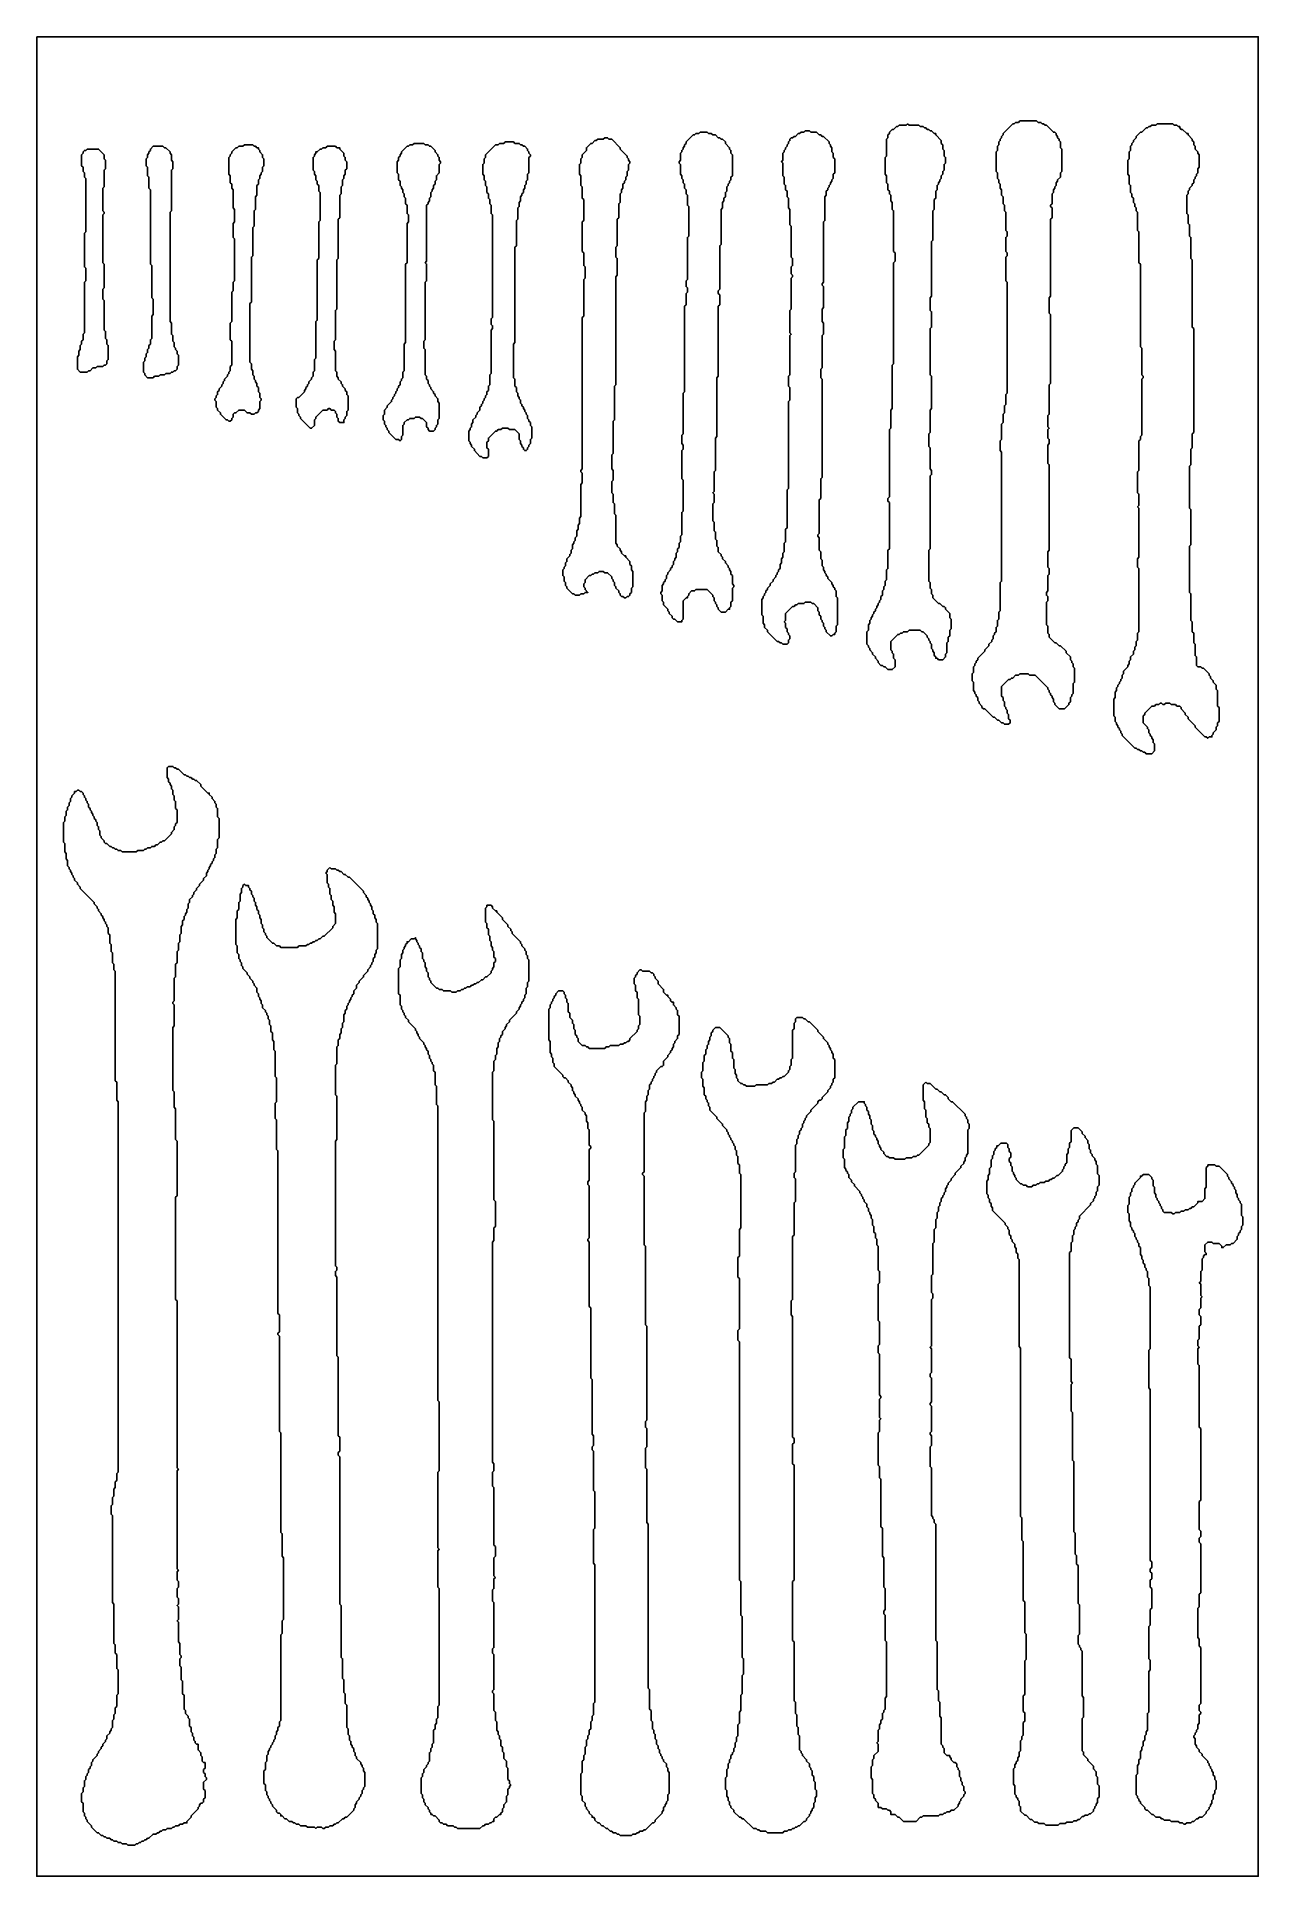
# Model space of a CAD drawing. Header units: metres. Extents: x 0 to 14.6, y 0 to 22.
import ezdxf

# ---------------------------------------------------------------- set-up
doc = ezdxf.new("R2010")
doc.units = ezdxf.units.M
doc.layers.add('BoundaryBox', color=3, linetype='Continuous')
doc.layers.add('Outline', color=7, linetype='Continuous')

msp = doc.modelspace()

# ---------------------------------------------------------------- linework, layer by layer
at = {"layer": 'BoundaryBox'}
msp.add_lwpolyline([(0, 22.037), (14.641, 22.037), (14.641, 0), (0, 0), (0, 22.037)], close=True, dxfattribs=at)
at = {"layer": 'Outline'}
for points in [[(10.439, 20.995), (10.422, 20.978), (10.338, 20.978), (10.321, 20.962), (10.304, 20.962), (10.271, 20.928), (10.254, 20.928), (10.22, 20.894), (10.22, 20.878), (10.203, 20.861), (10.203, 20.827), (10.187, 20.81), (10.187, 20.609), (10.17, 20.592), (10.17, 20.39), (10.187, 20.373), (10.187, 20.289), (10.203, 20.272), (10.203, 20.205), (10.22, 20.188), (10.22, 20.155), (10.237, 20.138), (10.237, 20.071), (10.254, 20.054), (10.254, 19.97), (10.271, 19.953), (10.271, 19.466), (10.288, 19.449), (10.288, 19.348), (10.271, 19.331), (10.271, 18.121), (10.254, 18.104), (10.254, 17.583), (10.237, 17.566), (10.237, 17.348), (10.22, 17.331), (10.22, 16.524), (10.203, 16.507), (10.203, 16.473), (10.22, 16.457), (10.22, 15.902), (10.203, 15.885), (10.203, 15.667), (10.187, 15.65), (10.187, 15.532), (10.17, 15.515), (10.17, 15.465), (10.153, 15.448), (10.153, 15.414), (10.136, 15.398), (10.136, 15.347), (10.119, 15.33), (10.119, 15.297), (10.103, 15.28), (10.103, 15.263), (10.086, 15.246), (10.086, 15.23), (10.069, 15.213), (10.069, 15.196), (10.052, 15.179), (10.052, 15.162), (10.035, 15.145), (10.035, 15.129), (10.019, 15.112), (10.019, 15.095), (10.002, 15.078), (10.002, 15.061), (9.985, 15.045), (9.985, 15.011), (9.968, 14.994), (9.968, 14.927), (9.951, 14.91), (9.951, 14.759), (9.968, 14.742), (9.968, 14.725), (9.985, 14.708), (9.985, 14.692), (10.019, 14.658), (10.019, 14.641), (10.052, 14.608), (10.052, 14.591), (10.086, 14.557), (10.086, 14.54), (10.119, 14.507), (10.136, 14.507), (10.153, 14.49), (10.17, 14.49), (10.203, 14.456), (10.254, 14.456), (10.288, 14.49), (10.288, 14.574), (10.271, 14.591), (10.271, 14.641), (10.254, 14.658), (10.254, 14.675), (10.237, 14.692), (10.237, 14.792), (10.321, 14.877), (10.338, 14.877), (10.355, 14.893), (10.372, 14.893), (10.388, 14.91), (10.439, 14.91), (10.456, 14.927), (10.59, 14.927), (10.607, 14.91), (10.624, 14.91), (10.674, 14.86), (10.674, 14.843), (10.691, 14.826), (10.691, 14.809), (10.708, 14.792), (10.708, 14.776), (10.725, 14.759), (10.725, 14.708), (10.741, 14.692), (10.741, 14.675), (10.758, 14.658), (10.758, 14.624), (10.775, 14.608), (10.775, 14.591), (10.792, 14.591), (10.809, 14.574), (10.859, 14.574), (10.893, 14.608), (10.893, 14.641), (10.909, 14.658), (10.909, 14.776), (10.926, 14.792), (10.926, 14.843), (10.943, 14.86), (10.943, 14.927), (10.96, 14.944), (10.96, 15.061), (10.943, 15.078), (10.943, 15.129), (10.893, 15.179), (10.893, 15.196), (10.876, 15.213), (10.859, 15.213), (10.825, 15.246), (10.809, 15.246), (10.741, 15.314), (10.741, 15.347), (10.725, 15.364), (10.725, 15.414), (10.708, 15.431), (10.708, 15.499), (10.691, 15.515), (10.691, 15.885), (10.708, 15.902), (10.708, 16.776), (10.725, 16.793), (10.725, 16.843), (10.708, 16.86), (10.708, 17.112), (10.691, 17.129), (10.691, 17.28), (10.708, 17.297), (10.708, 17.566), (10.725, 17.583), (10.725, 17.97), (10.708, 17.986), (10.708, 18.541), (10.725, 18.558), (10.725, 18.743), (10.708, 18.76), (10.708, 18.911), (10.725, 18.928), (10.725, 19.583), (10.741, 19.6), (10.741, 19.953), (10.758, 19.97), (10.758, 20.088), (10.775, 20.104), (10.775, 20.188), (10.792, 20.205), (10.792, 20.256), (10.809, 20.272), (10.809, 20.289), (10.825, 20.306), (10.825, 20.323), (10.842, 20.34), (10.842, 20.373), (10.859, 20.39), (10.859, 20.424), (10.876, 20.441), (10.876, 20.508), (10.893, 20.525), (10.893, 20.592), (10.876, 20.609), (10.876, 20.676), (10.859, 20.693), (10.859, 20.743), (10.842, 20.76), (10.842, 20.794), (10.775, 20.861), (10.775, 20.878), (10.758, 20.878), (10.725, 20.911), (10.708, 20.911), (10.691, 20.928), (10.674, 20.928), (10.657, 20.945), (10.641, 20.945), (10.624, 20.962), (10.59, 20.962), (10.573, 20.978), (10.456, 20.978), (10.439, 20.995)], [(11.784, 21.029), (11.767, 21.012), (11.733, 21.012), (11.716, 20.995), (11.7, 20.995), (11.582, 20.878), (11.582, 20.861), (11.565, 20.844), (11.565, 20.827), (11.548, 20.81), (11.548, 20.794), (11.531, 20.777), (11.531, 20.743), (11.515, 20.726), (11.515, 20.676), (11.498, 20.659), (11.498, 20.424), (11.515, 20.407), (11.515, 20.34), (11.531, 20.323), (11.531, 20.289), (11.548, 20.272), (11.548, 20.222), (11.565, 20.205), (11.565, 20.138), (11.582, 20.121), (11.582, 20.037), (11.599, 20.02), (11.599, 19.953), (11.615, 19.936), (11.615, 19.718), (11.632, 19.701), (11.632, 19.65), (11.615, 19.634), (11.615, 19.466), (11.632, 19.449), (11.632, 19.415), (11.615, 19.398), (11.615, 19.113), (11.632, 19.096), (11.632, 17.768), (11.615, 17.751), (11.615, 17.633), (11.599, 17.617), (11.599, 17.532), (11.582, 17.516), (11.582, 17.415), (11.565, 17.398), (11.565, 17.213), (11.548, 17.196), (11.548, 17.079), (11.565, 17.062), (11.565, 15.515), (11.548, 15.499), (11.548, 15.162), (11.531, 15.145), (11.531, 15.061), (11.515, 15.045), (11.515, 14.977), (11.498, 14.961), (11.498, 14.91), (11.481, 14.893), (11.481, 14.877), (11.464, 14.86), (11.464, 14.826), (11.447, 14.809), (11.447, 14.792), (11.414, 14.759), (11.414, 14.742), (11.363, 14.692), (11.363, 14.675), (11.279, 14.591), (11.279, 14.574), (11.262, 14.557), (11.262, 14.54), (11.246, 14.524), (11.246, 14.507), (11.229, 14.49), (11.229, 14.423), (11.212, 14.406), (11.212, 14.322), (11.229, 14.305), (11.229, 14.204), (11.246, 14.187), (11.246, 14.171), (11.262, 14.154), (11.262, 14.137), (11.279, 14.12), (11.279, 14.086), (11.296, 14.07), (11.296, 14.053), (11.33, 14.019), (11.33, 14.002), (11.347, 13.986), (11.363, 13.986), (11.464, 13.885), (11.481, 13.885), (11.515, 13.851), (11.531, 13.851), (11.565, 13.818), (11.582, 13.818), (11.599, 13.801), (11.649, 13.801), (11.666, 13.818), (11.666, 13.851), (11.649, 13.868), (11.649, 13.918), (11.632, 13.935), (11.632, 13.969), (11.615, 13.986), (11.615, 14.002), (11.599, 14.019), (11.599, 14.07), (11.582, 14.086), (11.582, 14.12), (11.565, 14.137), (11.565, 14.255), (11.649, 14.339), (11.666, 14.339), (11.683, 14.355), (11.7, 14.355), (11.733, 14.389), (11.767, 14.389), (11.784, 14.406), (11.884, 14.406), (11.901, 14.389), (11.968, 14.389), (12.12, 14.238), (12.12, 14.221), (12.137, 14.204), (12.137, 14.187), (12.153, 14.171), (12.153, 14.154), (12.17, 14.137), (12.17, 14.12), (12.187, 14.103), (12.187, 14.07), (12.204, 14.053), (12.204, 14.036), (12.254, 13.986), (12.321, 13.986), (12.372, 14.036), (12.372, 14.053), (12.389, 14.07), (12.389, 14.12), (12.406, 14.137), (12.406, 14.154), (12.422, 14.171), (12.422, 14.288), (12.439, 14.305), (12.439, 14.473), (12.422, 14.49), (12.422, 14.524), (12.406, 14.54), (12.406, 14.557), (12.389, 14.574), (12.389, 14.608), (12.338, 14.658), (12.338, 14.675), (12.271, 14.742), (12.254, 14.742), (12.221, 14.776), (12.204, 14.776), (12.137, 14.843), (12.137, 14.877), (12.12, 14.893), (12.12, 14.977), (12.103, 14.994), (12.103, 15.263), (12.12, 15.28), (12.12, 15.33), (12.103, 15.347), (12.103, 15.381), (12.12, 15.398), (12.12, 15.583), (12.137, 15.599), (12.137, 15.667), (12.12, 15.683), (12.12, 15.868), (12.137, 15.885), (12.137, 16.911), (12.12, 16.927), (12.12, 17.146), (12.137, 17.163), (12.137, 17.213), (12.12, 17.23), (12.12, 17.331), (12.137, 17.348), (12.12, 17.364), (12.12, 17.499), (12.137, 17.516), (12.137, 17.869), (12.153, 17.885), (12.153, 18.709), (12.137, 18.726), (12.137, 18.911), (12.153, 18.928), (12.153, 19.852), (12.17, 19.869), (12.17, 19.987), (12.153, 20.003), (12.153, 20.02), (12.17, 20.037), (12.17, 20.155), (12.187, 20.172), (12.187, 20.205), (12.204, 20.222), (12.204, 20.239), (12.221, 20.256), (12.221, 20.289), (12.237, 20.306), (12.237, 20.323), (12.271, 20.356), (12.271, 20.407), (12.288, 20.424), (12.288, 20.693), (12.271, 20.709), (12.271, 20.777), (12.254, 20.794), (12.254, 20.81), (12.237, 20.827), (12.237, 20.844), (12.221, 20.861), (12.221, 20.878), (12.204, 20.894), (12.187, 20.894), (12.103, 20.978), (12.086, 20.978), (12.069, 20.995), (12.053, 20.995), (12.036, 21.012), (12.002, 21.012), (11.985, 21.029), (11.784, 21.029)], [(13.431, 20.995), (13.414, 20.978), (13.364, 20.978), (13.347, 20.962), (13.33, 20.962), (13.313, 20.945), (13.296, 20.945), (13.246, 20.894), (13.229, 20.894), (13.179, 20.844), (13.179, 20.827), (13.145, 20.794), (13.145, 20.777), (13.128, 20.76), (13.128, 20.743), (13.112, 20.726), (13.112, 20.676), (13.095, 20.659), (13.095, 20.575), (13.078, 20.558), (13.078, 20.39), (13.095, 20.373), (13.095, 20.272), (13.112, 20.256), (13.112, 20.172), (13.128, 20.155), (13.128, 20.121), (13.145, 20.104), (13.145, 20.054), (13.162, 20.037), (13.162, 20.003), (13.179, 19.987), (13.179, 19.953), (13.196, 19.936), (13.196, 19.718), (13.212, 19.701), (13.212, 19.331), (13.229, 19.314), (13.229, 18.323), (13.246, 18.306), (13.246, 17.986), (13.263, 17.97), (13.263, 17.953), (13.246, 17.936), (13.246, 17.264), (13.229, 17.247), (13.229, 17.213), (13.212, 17.196), (13.212, 16.843), (13.196, 16.826), (13.196, 16.574), (13.212, 16.558), (13.212, 16.423), (13.196, 16.406), (13.212, 16.389), (13.212, 15.801), (13.196, 15.784), (13.196, 15.683), (13.212, 15.667), (13.212, 14.91), (13.196, 14.893), (13.196, 14.809), (13.179, 14.792), (13.179, 14.742), (13.162, 14.725), (13.162, 14.692), (13.145, 14.675), (13.145, 14.641), (13.112, 14.608), (13.112, 14.574), (13.095, 14.557), (13.095, 14.524), (13.078, 14.507), (13.078, 14.49), (13.027, 14.439), (13.027, 14.406), (13.011, 14.389), (13.011, 14.355), (12.994, 14.339), (12.994, 14.322), (12.977, 14.305), (12.977, 14.288), (12.96, 14.271), (12.96, 14.255), (12.943, 14.238), (12.943, 14.204), (12.927, 14.187), (12.927, 14.12), (12.91, 14.103), (12.91, 13.902), (12.927, 13.885), (12.927, 13.834), (12.943, 13.818), (12.943, 13.801), (12.96, 13.784), (12.96, 13.767), (12.977, 13.75), (12.977, 13.733), (12.994, 13.717), (12.994, 13.7), (13.011, 13.683), (13.011, 13.666), (13.162, 13.515), (13.179, 13.515), (13.196, 13.498), (13.212, 13.498), (13.229, 13.481), (13.246, 13.481), (13.263, 13.465), (13.28, 13.465), (13.296, 13.448), (13.364, 13.448), (13.397, 13.481), (13.397, 13.565), (13.38, 13.582), (13.38, 13.616), (13.364, 13.633), (13.364, 13.649), (13.347, 13.666), (13.347, 13.683), (13.33, 13.7), (13.33, 13.733), (13.313, 13.75), (13.313, 13.767), (13.263, 13.818), (13.263, 13.902), (13.28, 13.918), (13.28, 13.935), (13.364, 14.019), (13.397, 14.019), (13.414, 14.036), (13.448, 14.036), (13.465, 14.053), (13.481, 14.053), (13.498, 14.036), (13.515, 14.036), (13.532, 14.053), (13.582, 14.053), (13.599, 14.036), (13.649, 14.036), (13.666, 14.019), (13.7, 14.019), (13.717, 14.002), (13.717, 13.986), (13.767, 13.935), (13.767, 13.918), (13.801, 13.885), (13.801, 13.868), (13.885, 13.784), (13.885, 13.767), (14.002, 13.649), (14.019, 13.649), (14.036, 13.633), (14.053, 13.649), (14.086, 13.649), (14.086, 13.666), (14.103, 13.683), (14.103, 13.7), (14.137, 13.733), (14.137, 13.767), (14.154, 13.784), (14.154, 13.818), (14.171, 13.834), (14.171, 14.002), (14.154, 14.019), (14.154, 14.204), (14.137, 14.221), (14.137, 14.271), (14.103, 14.305), (14.103, 14.322), (14.07, 14.355), (14.07, 14.372), (14.053, 14.389), (14.053, 14.406), (13.986, 14.473), (13.969, 14.473), (13.952, 14.49), (13.918, 14.49), (13.902, 14.507), (13.902, 14.608), (13.885, 14.624), (13.885, 14.759), (13.868, 14.776), (13.868, 14.893), (13.851, 14.91), (13.851, 15.028), (13.834, 15.045), (13.834, 15.364), (13.818, 15.381), (13.818, 15.936), (13.834, 15.952), (13.834, 16.373), (13.818, 16.389), (13.818, 16.894), (13.834, 16.911), (13.834, 17.095), (13.851, 17.112), (13.851, 17.28), (13.868, 17.297), (13.868, 18.541), (13.851, 18.558), (13.851, 19.365), (13.834, 19.382), (13.834, 19.634), (13.818, 19.65), (13.818, 19.785), (13.801, 19.802), (13.801, 19.903), (13.784, 19.919), (13.784, 20.138), (13.801, 20.155), (13.801, 20.188), (13.818, 20.205), (13.818, 20.222), (13.851, 20.256), (13.851, 20.272), (13.868, 20.289), (13.868, 20.323), (13.885, 20.34), (13.885, 20.356), (13.902, 20.373), (13.902, 20.39), (13.918, 20.407), (13.918, 20.457), (13.935, 20.474), (13.935, 20.625), (13.918, 20.642), (13.918, 20.659), (13.885, 20.693), (13.885, 20.726), (13.868, 20.743), (13.868, 20.777), (13.851, 20.794), (13.851, 20.81), (13.801, 20.861), (13.801, 20.878), (13.784, 20.878), (13.733, 20.928), (13.717, 20.928), (13.7, 20.945), (13.7, 20.962), (13.683, 20.962), (13.666, 20.978), (13.633, 20.978), (13.616, 20.995), (13.431, 20.995)], [(1.395, 20.726), (1.362, 20.693), (1.362, 20.676), (1.345, 20.659), (1.345, 20.642), (1.328, 20.625), (1.328, 20.592), (1.311, 20.575), (1.311, 20.491), (1.328, 20.474), (1.328, 20.373), (1.345, 20.356), (1.345, 20.222), (1.362, 20.205), (1.362, 19.314), (1.378, 19.297), (1.378, 18.911), (1.395, 18.894), (1.395, 18.709), (1.378, 18.692), (1.378, 18.423), (1.362, 18.407), (1.362, 18.356), (1.345, 18.339), (1.345, 18.306), (1.328, 18.289), (1.328, 18.255), (1.311, 18.238), (1.311, 18.205), (1.294, 18.188), (1.294, 18.154), (1.278, 18.138), (1.278, 18.02), (1.294, 18.003), (1.294, 17.986), (1.328, 17.953), (1.395, 17.953), (1.412, 17.97), (1.462, 17.97), (1.479, 17.986), (1.53, 17.986), (1.546, 18.003), (1.597, 18.003), (1.614, 18.02), (1.631, 18.02), (1.647, 18.037), (1.664, 18.037), (1.681, 18.054), (1.681, 18.087), (1.698, 18.104), (1.698, 18.222), (1.681, 18.238), (1.681, 18.272), (1.664, 18.289), (1.664, 18.306), (1.647, 18.323), (1.647, 18.373), (1.631, 18.39), (1.631, 18.457), (1.614, 18.474), (1.614, 18.608), (1.597, 18.625), (1.597, 19.936), (1.614, 19.953), (1.614, 20.441), (1.631, 20.457), (1.631, 20.541), (1.614, 20.558), (1.614, 20.625), (1.597, 20.642), (1.597, 20.659), (1.546, 20.709), (1.53, 20.709), (1.513, 20.726), (1.395, 20.726)], [(2.488, 20.743), (2.471, 20.726), (2.421, 20.726), (2.404, 20.709), (2.387, 20.709), (2.337, 20.659), (2.337, 20.642), (2.32, 20.625), (2.32, 20.609), (2.303, 20.592), (2.303, 20.39), (2.32, 20.373), (2.32, 20.289), (2.337, 20.272), (2.337, 20.222), (2.353, 20.205), (2.353, 19.987), (2.37, 19.97), (2.37, 19.819), (2.353, 19.802), (2.353, 19.634), (2.37, 19.617), (2.37, 19.113), (2.353, 19.096), (2.353, 18.995), (2.337, 18.978), (2.337, 18.625), (2.32, 18.608), (2.32, 18.407), (2.337, 18.39), (2.337, 18.104), (2.32, 18.087), (2.32, 18.037), (2.303, 18.02), (2.303, 18.003), (2.286, 17.986), (2.286, 17.97), (2.252, 17.936), (2.252, 17.919), (2.236, 17.902), (2.236, 17.885), (2.219, 17.869), (2.219, 17.852), (2.185, 17.818), (2.185, 17.801), (2.168, 17.785), (2.168, 17.751), (2.152, 17.734), (2.152, 17.717), (2.135, 17.701), (2.135, 17.684), (2.152, 17.667), (2.152, 17.6), (2.168, 17.583), (2.168, 17.566), (2.202, 17.532), (2.202, 17.516), (2.269, 17.448), (2.286, 17.448), (2.303, 17.432), (2.32, 17.432), (2.337, 17.448), (2.337, 17.465), (2.353, 17.482), (2.353, 17.516), (2.37, 17.532), (2.387, 17.532), (2.421, 17.566), (2.488, 17.566), (2.521, 17.532), (2.555, 17.532), (2.572, 17.516), (2.605, 17.516), (2.622, 17.532), (2.639, 17.532), (2.656, 17.549), (2.656, 17.566), (2.673, 17.583), (2.673, 17.667), (2.69, 17.684), (2.69, 17.701), (2.673, 17.717), (2.673, 17.768), (2.656, 17.785), (2.656, 17.835), (2.639, 17.852), (2.639, 17.885), (2.622, 17.902), (2.622, 17.919), (2.605, 17.936), (2.605, 17.97), (2.589, 17.986), (2.589, 18.037), (2.572, 18.054), (2.572, 18.121), (2.555, 18.138), (2.555, 18.844), (2.572, 18.86), (2.572, 19.398), (2.589, 19.415), (2.589, 19.751), (2.605, 19.768), (2.605, 19.953), (2.622, 19.97), (2.622, 20.121), (2.639, 20.138), (2.639, 20.256), (2.656, 20.272), (2.656, 20.323), (2.673, 20.34), (2.673, 20.373), (2.69, 20.39), (2.69, 20.407), (2.706, 20.424), (2.706, 20.474), (2.723, 20.491), (2.723, 20.575), (2.706, 20.592), (2.706, 20.625), (2.673, 20.659), (2.673, 20.676), (2.656, 20.693), (2.656, 20.709), (2.639, 20.709), (2.622, 20.726), (2.605, 20.726), (2.589, 20.743), (2.488, 20.743)], [(3.48, 20.726), (3.463, 20.709), (3.429, 20.709), (3.412, 20.693), (3.396, 20.693), (3.362, 20.659), (3.345, 20.659), (3.345, 20.642), (3.328, 20.625), (3.328, 20.609), (3.312, 20.592), (3.312, 20.441), (3.328, 20.424), (3.328, 20.39), (3.345, 20.373), (3.345, 20.323), (3.362, 20.306), (3.362, 20.272), (3.379, 20.256), (3.379, 20.188), (3.396, 20.172), (3.396, 19.835), (3.379, 19.819), (3.379, 19.382), (3.362, 19.365), (3.362, 18.642), (3.345, 18.625), (3.345, 18.188), (3.328, 18.171), (3.328, 18.037), (3.312, 18.02), (3.312, 17.97), (3.295, 17.953), (3.295, 17.936), (3.261, 17.902), (3.261, 17.885), (3.244, 17.869), (3.244, 17.852), (3.227, 17.835), (3.227, 17.818), (3.211, 17.801), (3.211, 17.785), (3.143, 17.717), (3.127, 17.717), (3.11, 17.701), (3.11, 17.6), (3.127, 17.583), (3.127, 17.532), (3.143, 17.516), (3.143, 17.499), (3.16, 17.482), (3.16, 17.465), (3.278, 17.348), (3.295, 17.348), (3.328, 17.381), (3.328, 17.448), (3.345, 17.465), (3.345, 17.482), (3.429, 17.566), (3.48, 17.566), (3.496, 17.583), (3.513, 17.583), (3.53, 17.566), (3.564, 17.566), (3.58, 17.549), (3.58, 17.532), (3.597, 17.516), (3.597, 17.482), (3.614, 17.465), (3.614, 17.432), (3.631, 17.415), (3.681, 17.415), (3.681, 17.448), (3.698, 17.465), (3.698, 17.482), (3.715, 17.499), (3.715, 17.549), (3.732, 17.566), (3.732, 17.734), (3.715, 17.751), (3.715, 17.785), (3.698, 17.801), (3.698, 17.818), (3.665, 17.852), (3.665, 17.869), (3.648, 17.885), (3.648, 17.902), (3.614, 17.936), (3.614, 17.953), (3.597, 17.97), (3.597, 18.02), (3.58, 18.037), (3.58, 18.272), (3.564, 18.289), (3.564, 18.39), (3.58, 18.407), (3.58, 18.76), (3.597, 18.776), (3.597, 19.365), (3.614, 19.382), (3.614, 19.852), (3.631, 19.869), (3.631, 20.138), (3.648, 20.155), (3.648, 20.239), (3.665, 20.256), (3.665, 20.323), (3.681, 20.34), (3.681, 20.373), (3.698, 20.39), (3.698, 20.441), (3.715, 20.457), (3.715, 20.541), (3.698, 20.558), (3.698, 20.592), (3.681, 20.609), (3.681, 20.642), (3.631, 20.693), (3.631, 20.709), (3.597, 20.709), (3.58, 20.726), (3.48, 20.726)], [(4.522, 20.76), (4.505, 20.743), (4.471, 20.743), (4.455, 20.726), (4.438, 20.726), (4.371, 20.659), (4.371, 20.642), (4.354, 20.625), (4.354, 20.609), (4.337, 20.592), (4.337, 20.558), (4.32, 20.541), (4.32, 20.407), (4.337, 20.39), (4.337, 20.323), (4.354, 20.306), (4.354, 20.256), (4.371, 20.239), (4.371, 20.222), (4.387, 20.205), (4.387, 20.172), (4.404, 20.155), (4.404, 20.121), (4.421, 20.104), (4.421, 20.037), (4.438, 20.02), (4.438, 19.919), (4.455, 19.903), (4.455, 19.819), (4.438, 19.802), (4.438, 19.331), (4.421, 19.314), (4.421, 18.373), (4.404, 18.356), (4.404, 18.037), (4.387, 18.02), (4.387, 17.953), (4.371, 17.936), (4.371, 17.919), (4.354, 17.902), (4.354, 17.869), (4.337, 17.852), (4.337, 17.835), (4.32, 17.818), (4.32, 17.801), (4.303, 17.785), (4.303, 17.768), (4.286, 17.751), (4.286, 17.734), (4.27, 17.717), (4.27, 17.701), (4.253, 17.684), (4.253, 17.667), (4.202, 17.617), (4.202, 17.6), (4.169, 17.566), (4.169, 17.516), (4.152, 17.499), (4.152, 17.448), (4.169, 17.432), (4.169, 17.398), (4.186, 17.381), (4.186, 17.364), (4.202, 17.348), (4.202, 17.331), (4.219, 17.314), (4.219, 17.297), (4.303, 17.213), (4.337, 17.213), (4.354, 17.196), (4.371, 17.213), (4.371, 17.247), (4.387, 17.264), (4.387, 17.381), (4.404, 17.398), (4.404, 17.415), (4.438, 17.448), (4.455, 17.448), (4.471, 17.465), (4.522, 17.465), (4.539, 17.482), (4.589, 17.482), (4.606, 17.465), (4.623, 17.465), (4.673, 17.415), (4.673, 17.364), (4.69, 17.348), (4.69, 17.331), (4.707, 17.314), (4.757, 17.314), (4.774, 17.331), (4.774, 17.348), (4.791, 17.364), (4.791, 17.381), (4.808, 17.398), (4.808, 17.448), (4.824, 17.465), (4.824, 17.65), (4.808, 17.667), (4.808, 17.701), (4.774, 17.734), (4.774, 17.751), (4.757, 17.768), (4.757, 17.785), (4.724, 17.818), (4.724, 17.835), (4.707, 17.852), (4.707, 17.869), (4.69, 17.885), (4.69, 17.919), (4.673, 17.936), (4.673, 17.97), (4.656, 17.986), (4.656, 18.289), (4.639, 18.306), (4.639, 18.39), (4.656, 18.407), (4.656, 19.096), (4.673, 19.113), (4.673, 19.314), (4.656, 19.331), (4.673, 19.348), (4.673, 20.02), (4.69, 20.037), (4.69, 20.054), (4.707, 20.071), (4.707, 20.104), (4.724, 20.121), (4.724, 20.172), (4.74, 20.188), (4.74, 20.205), (4.757, 20.222), (4.757, 20.256), (4.774, 20.272), (4.774, 20.306), (4.791, 20.323), (4.791, 20.373), (4.824, 20.407), (4.824, 20.508), (4.841, 20.525), (4.841, 20.541), (4.824, 20.558), (4.824, 20.592), (4.808, 20.609), (4.808, 20.625), (4.774, 20.659), (4.774, 20.676), (4.724, 20.726), (4.707, 20.726), (4.69, 20.743), (4.656, 20.743), (4.639, 20.76), (4.522, 20.76)], [(5.614, 20.777), (5.598, 20.76), (5.547, 20.76), (5.53, 20.743), (5.497, 20.743), (5.379, 20.625), (5.379, 20.592), (5.362, 20.575), (5.362, 20.525), (5.345, 20.508), (5.345, 20.39), (5.362, 20.373), (5.362, 20.323), (5.379, 20.306), (5.379, 20.256), (5.396, 20.239), (5.396, 20.172), (5.413, 20.155), (5.413, 20.104), (5.43, 20.088), (5.43, 20.037), (5.446, 20.02), (5.446, 19.919), (5.463, 19.903), (5.463, 18.676), (5.446, 18.659), (5.446, 18.591), (5.463, 18.575), (5.463, 18.541), (5.446, 18.524), (5.446, 18.003), (5.43, 17.986), (5.43, 17.869), (5.413, 17.852), (5.413, 17.801), (5.396, 17.785), (5.396, 17.751), (5.379, 17.734), (5.379, 17.717), (5.362, 17.701), (5.362, 17.684), (5.345, 17.667), (5.345, 17.65), (5.329, 17.633), (5.329, 17.617), (5.312, 17.6), (5.312, 17.566), (5.278, 17.532), (5.278, 17.516), (5.261, 17.499), (5.261, 17.482), (5.228, 17.448), (5.228, 17.415), (5.211, 17.398), (5.211, 17.364), (5.194, 17.348), (5.194, 17.331), (5.177, 17.314), (5.177, 17.196), (5.194, 17.179), (5.194, 17.163), (5.211, 17.146), (5.211, 17.129), (5.245, 17.095), (5.245, 17.079), (5.312, 17.011), (5.329, 17.011), (5.345, 16.995), (5.396, 16.995), (5.413, 17.011), (5.413, 17.095), (5.396, 17.112), (5.396, 17.179), (5.413, 17.196), (5.413, 17.23), (5.497, 17.314), (5.514, 17.314), (5.53, 17.331), (5.564, 17.331), (5.581, 17.348), (5.648, 17.348), (5.665, 17.331), (5.732, 17.331), (5.783, 17.28), (5.783, 17.213), (5.799, 17.196), (5.799, 17.163), (5.816, 17.146), (5.816, 17.129), (5.833, 17.112), (5.833, 17.095), (5.85, 17.079), (5.867, 17.079), (5.883, 17.095), (5.883, 17.112), (5.9, 17.129), (5.9, 17.146), (5.917, 17.163), (5.917, 17.213), (5.934, 17.23), (5.934, 17.364), (5.917, 17.381), (5.917, 17.415), (5.9, 17.432), (5.9, 17.448), (5.883, 17.465), (5.883, 17.499), (5.867, 17.516), (5.867, 17.532), (5.85, 17.549), (5.85, 17.566), (5.833, 17.583), (5.833, 17.6), (5.816, 17.617), (5.816, 17.633), (5.799, 17.65), (5.799, 17.684), (5.783, 17.701), (5.783, 17.717), (5.766, 17.734), (5.766, 17.768), (5.749, 17.785), (5.749, 17.835), (5.732, 17.852), (5.732, 17.936), (5.715, 17.953), (5.715, 18.356), (5.732, 18.373), (5.732, 19.516), (5.749, 19.533), (5.749, 19.835), (5.766, 19.852), (5.766, 19.987), (5.783, 20.003), (5.783, 20.054), (5.799, 20.071), (5.799, 20.121), (5.816, 20.138), (5.816, 20.155), (5.833, 20.172), (5.833, 20.205), (5.85, 20.222), (5.85, 20.256), (5.867, 20.272), (5.867, 20.306), (5.883, 20.323), (5.883, 20.39), (5.9, 20.407), (5.9, 20.592), (5.917, 20.609), (5.917, 20.625), (5.9, 20.642), (5.9, 20.659), (5.883, 20.676), (5.883, 20.693), (5.85, 20.726), (5.833, 20.726), (5.816, 20.743), (5.799, 20.743), (5.783, 20.76), (5.732, 20.76), (5.715, 20.777), (5.614, 20.777)], [(6.808, 20.827), (6.791, 20.81), (6.724, 20.81), (6.707, 20.794), (6.69, 20.794), (6.657, 20.76), (6.64, 20.76), (6.589, 20.709), (6.589, 20.676), (6.539, 20.625), (6.539, 20.592), (6.522, 20.575), (6.522, 20.525), (6.505, 20.508), (6.505, 20.39), (6.522, 20.373), (6.522, 20.256), (6.539, 20.239), (6.539, 20.104), (6.556, 20.088), (6.556, 19.835), (6.539, 19.819), (6.539, 19.466), (6.556, 19.449), (6.556, 19.297), (6.573, 19.281), (6.573, 19.146), (6.556, 19.129), (6.556, 18.692), (6.539, 18.676), (6.539, 16.86), (6.522, 16.843), (6.522, 16.826), (6.539, 16.81), (6.539, 16.692), (6.522, 16.675), (6.522, 16.289), (6.505, 16.272), (6.505, 16.205), (6.489, 16.188), (6.489, 16.137), (6.472, 16.12), (6.472, 16.053), (6.455, 16.036), (6.455, 16.003), (6.438, 15.986), (6.438, 15.969), (6.421, 15.952), (6.421, 15.902), (6.404, 15.885), (6.404, 15.852), (6.388, 15.835), (6.388, 15.818), (6.354, 15.784), (6.354, 15.751), (6.337, 15.734), (6.337, 15.7), (6.32, 15.683), (6.32, 15.667), (6.304, 15.65), (6.304, 15.583), (6.32, 15.566), (6.32, 15.515), (6.337, 15.499), (6.337, 15.465), (6.354, 15.448), (6.354, 15.431), (6.421, 15.364), (6.438, 15.364), (6.455, 15.347), (6.505, 15.347), (6.522, 15.364), (6.556, 15.364), (6.573, 15.381), (6.606, 15.381), (6.573, 15.414), (6.573, 15.431), (6.556, 15.448), (6.556, 15.482), (6.573, 15.499), (6.573, 15.532), (6.623, 15.583), (6.64, 15.583), (6.657, 15.599), (6.673, 15.599), (6.69, 15.616), (6.724, 15.616), (6.741, 15.633), (6.791, 15.633), (6.808, 15.616), (6.842, 15.616), (6.892, 15.566), (6.892, 15.549), (6.909, 15.532), (6.909, 15.515), (6.926, 15.499), (6.926, 15.465), (6.942, 15.448), (6.942, 15.431), (6.976, 15.398), (6.976, 15.381), (6.993, 15.364), (6.993, 15.347), (7.01, 15.33), (7.026, 15.33), (7.043, 15.314), (7.06, 15.314), (7.077, 15.33), (7.094, 15.33), (7.11, 15.347), (7.11, 15.364), (7.127, 15.381), (7.127, 15.431), (7.144, 15.448), (7.144, 15.633), (7.127, 15.65), (7.127, 15.7), (7.11, 15.717), (7.11, 15.751), (7.06, 15.801), (7.06, 15.818), (7.043, 15.818), (7.01, 15.852), (7.01, 15.868), (6.993, 15.885), (6.993, 15.902), (6.959, 15.936), (6.959, 15.952), (6.942, 15.969), (6.942, 16.305), (6.926, 16.322), (6.926, 16.44), (6.909, 16.457), (6.909, 16.558), (6.892, 16.574), (6.892, 16.709), (6.909, 16.726), (6.909, 16.843), (6.892, 16.86), (6.892, 17.028), (6.909, 17.045), (6.909, 17.432), (6.926, 17.448), (6.926, 17.852), (6.942, 17.869), (6.942, 19.163), (6.959, 19.18), (6.959, 19.382), (6.942, 19.398), (6.942, 19.516), (6.959, 19.533), (6.959, 19.852), (6.976, 19.869), (6.976, 20.037), (6.993, 20.054), (6.993, 20.155), (7.01, 20.172), (7.01, 20.205), (7.026, 20.222), (7.026, 20.272), (7.043, 20.289), (7.043, 20.306), (7.06, 20.323), (7.06, 20.356), (7.077, 20.373), (7.077, 20.424), (7.094, 20.441), (7.094, 20.508), (7.11, 20.525), (7.11, 20.541), (7.094, 20.558), (7.094, 20.575), (7.077, 20.592), (7.077, 20.609), (6.993, 20.693), (6.993, 20.709), (6.892, 20.81), (6.858, 20.81), (6.842, 20.827), (6.808, 20.827)], [(7.951, 20.894), (7.934, 20.878), (7.901, 20.878), (7.884, 20.861), (7.867, 20.861), (7.783, 20.777), (7.783, 20.76), (7.766, 20.743), (7.766, 20.726), (7.749, 20.709), (7.749, 20.693), (7.732, 20.676), (7.732, 20.659), (7.716, 20.642), (7.716, 20.558), (7.699, 20.541), (7.699, 20.525), (7.716, 20.508), (7.716, 20.39), (7.732, 20.373), (7.732, 20.34), (7.749, 20.323), (7.749, 20.289), (7.766, 20.272), (7.766, 20.222), (7.783, 20.205), (7.783, 20.155), (7.8, 20.138), (7.8, 20.02), (7.816, 20.003), (7.816, 19.65), (7.8, 19.634), (7.8, 19.129), (7.783, 19.113), (7.783, 19.045), (7.8, 19.029), (7.8, 18.978), (7.783, 18.961), (7.783, 18.827), (7.766, 18.81), (7.766, 17.785), (7.749, 17.768), (7.749, 17.28), (7.732, 17.264), (7.732, 17.163), (7.749, 17.146), (7.749, 17.095), (7.732, 17.079), (7.732, 16.742), (7.749, 16.726), (7.749, 16.356), (7.732, 16.339), (7.732, 16.07), (7.716, 16.053), (7.716, 15.986), (7.699, 15.969), (7.699, 15.919), (7.682, 15.902), (7.682, 15.868), (7.665, 15.852), (7.665, 15.801), (7.648, 15.784), (7.648, 15.767), (7.632, 15.751), (7.632, 15.717), (7.615, 15.7), (7.615, 15.683), (7.598, 15.667), (7.598, 15.65), (7.564, 15.616), (7.564, 15.599), (7.548, 15.583), (7.548, 15.549), (7.531, 15.532), (7.531, 15.515), (7.514, 15.499), (7.514, 15.482), (7.497, 15.465), (7.497, 15.398), (7.48, 15.381), (7.48, 15.364), (7.497, 15.347), (7.497, 15.28), (7.514, 15.263), (7.514, 15.23), (7.564, 15.179), (7.564, 15.162), (7.581, 15.145), (7.581, 15.129), (7.615, 15.095), (7.615, 15.078), (7.632, 15.061), (7.648, 15.061), (7.682, 15.028), (7.732, 15.028), (7.732, 15.045), (7.749, 15.061), (7.749, 15.28), (7.783, 15.314), (7.8, 15.314), (7.8, 15.33), (7.816, 15.347), (7.816, 15.364), (7.85, 15.398), (7.884, 15.398), (7.901, 15.414), (8.035, 15.414), (8.102, 15.347), (8.102, 15.33), (8.119, 15.314), (8.119, 15.28), (8.136, 15.263), (8.136, 15.246), (8.153, 15.23), (8.153, 15.213), (8.169, 15.196), (8.169, 15.179), (8.203, 15.145), (8.254, 15.145), (8.287, 15.179), (8.304, 15.179), (8.304, 15.196), (8.321, 15.213), (8.321, 15.263), (8.338, 15.28), (8.338, 15.431), (8.354, 15.448), (8.354, 15.465), (8.338, 15.482), (8.338, 15.583), (8.321, 15.599), (8.321, 15.633), (8.304, 15.65), (8.304, 15.667), (8.287, 15.683), (8.287, 15.7), (8.254, 15.734), (8.254, 15.751), (8.22, 15.784), (8.22, 15.801), (8.203, 15.818), (8.203, 15.835), (8.169, 15.868), (8.169, 15.919), (8.153, 15.936), (8.153, 16.003), (8.136, 16.02), (8.136, 16.104), (8.119, 16.12), (8.119, 16.221), (8.102, 16.238), (8.102, 16.44), (8.119, 16.457), (8.119, 16.558), (8.102, 16.574), (8.119, 16.591), (8.119, 16.826), (8.136, 16.843), (8.136, 17.23), (8.153, 17.247), (8.153, 17.953), (8.169, 17.97), (8.169, 18.81), (8.186, 18.827), (8.186, 18.944), (8.169, 18.961), (8.169, 18.995), (8.186, 19.012), (8.186, 19.533), (8.203, 19.55), (8.203, 19.97), (8.22, 19.987), (8.22, 20.054), (8.237, 20.071), (8.237, 20.104), (8.254, 20.121), (8.254, 20.172), (8.27, 20.188), (8.27, 20.239), (8.287, 20.256), (8.287, 20.272), (8.304, 20.289), (8.304, 20.306), (8.321, 20.323), (8.321, 20.356), (8.338, 20.373), (8.338, 20.625), (8.321, 20.642), (8.321, 20.676), (8.304, 20.693), (8.304, 20.709), (8.254, 20.76), (8.254, 20.777), (8.22, 20.81), (8.203, 20.81), (8.186, 20.827), (8.169, 20.827), (8.136, 20.861), (8.102, 20.861), (8.085, 20.878), (8.052, 20.878), (8.035, 20.894), (7.951, 20.894)], [(9.212, 20.911), (9.195, 20.894), (9.161, 20.894), (9.144, 20.878), (9.128, 20.878), (9.094, 20.844), (9.077, 20.844), (9.06, 20.827), (9.044, 20.827), (9.027, 20.81), (9.027, 20.794), (9.01, 20.777), (9.01, 20.76), (8.993, 20.743), (8.993, 20.726), (8.976, 20.709), (8.976, 20.693), (8.96, 20.676), (8.96, 20.659), (8.943, 20.642), (8.943, 20.558), (8.926, 20.541), (8.943, 20.525), (8.943, 20.373), (8.96, 20.356), (8.96, 20.272), (8.976, 20.256), (8.976, 20.205), (8.993, 20.188), (8.993, 20.121), (9.01, 20.104), (9.01, 19.987), (9.027, 19.97), (9.027, 19.785), (9.044, 19.768), (9.044, 19.398), (9.06, 19.382), (9.06, 19.297), (9.044, 19.281), (9.044, 19.197), (9.06, 19.18), (9.06, 19.163), (9.044, 19.146), (9.044, 18.776), (9.027, 18.76), (9.027, 18.491), (9.044, 18.474), (9.027, 18.457), (9.027, 17.986), (9.01, 17.97), (9.01, 17.852), (9.027, 17.835), (9.027, 17.684), (9.01, 17.667), (9.01, 16.625), (8.993, 16.608), (8.993, 16.154), (8.976, 16.137), (8.976, 15.986), (8.96, 15.969), (8.96, 15.868), (8.943, 15.852), (8.943, 15.801), (8.926, 15.784), (8.926, 15.734), (8.909, 15.717), (8.909, 15.667), (8.892, 15.65), (8.892, 15.633), (8.875, 15.616), (8.875, 15.599), (8.859, 15.583), (8.859, 15.566), (8.825, 15.532), (8.825, 15.515), (8.791, 15.482), (8.791, 15.465), (8.758, 15.431), (8.758, 15.414), (8.741, 15.398), (8.741, 15.381), (8.724, 15.364), (8.724, 15.347), (8.707, 15.33), (8.707, 15.314), (8.691, 15.297), (8.691, 15.112), (8.707, 15.095), (8.707, 15.011), (8.724, 14.994), (8.724, 14.961), (8.758, 14.927), (8.758, 14.91), (8.875, 14.792), (8.892, 14.792), (8.909, 14.776), (8.926, 14.776), (8.943, 14.759), (8.993, 14.759), (9.01, 14.776), (9.01, 14.809), (9.027, 14.826), (9.027, 14.86), (9.01, 14.877), (9.01, 14.893), (8.993, 14.91), (8.993, 14.944), (8.976, 14.961), (8.976, 15.011), (8.96, 15.028), (8.976, 15.045), (8.976, 15.129), (9.06, 15.213), (9.077, 15.213), (9.094, 15.23), (9.111, 15.23), (9.128, 15.246), (9.195, 15.246), (9.212, 15.263), (9.279, 15.263), (9.296, 15.246), (9.313, 15.246), (9.363, 15.196), (9.363, 15.162), (9.38, 15.145), (9.38, 15.112), (9.397, 15.095), (9.397, 15.061), (9.413, 15.045), (9.413, 15.028), (9.43, 15.011), (9.43, 14.977), (9.447, 14.961), (9.447, 14.944), (9.464, 14.927), (9.464, 14.91), (9.514, 14.86), (9.531, 14.86), (9.548, 14.877), (9.565, 14.877), (9.565, 14.893), (9.582, 14.91), (9.582, 14.977), (9.598, 14.994), (9.598, 15.314), (9.582, 15.33), (9.582, 15.398), (9.565, 15.414), (9.565, 15.431), (9.548, 15.448), (9.548, 15.465), (9.531, 15.482), (9.531, 15.499), (9.481, 15.549), (9.481, 15.566), (9.464, 15.583), (9.464, 15.599), (9.447, 15.616), (9.447, 15.633), (9.43, 15.65), (9.43, 15.683), (9.413, 15.7), (9.413, 15.767), (9.397, 15.784), (9.397, 15.868), (9.38, 15.885), (9.38, 16.036), (9.363, 16.053), (9.363, 16.07), (9.38, 16.087), (9.38, 16.49), (9.397, 16.507), (9.397, 16.742), (9.413, 16.759), (9.413, 17.936), (9.397, 17.953), (9.397, 18.054), (9.413, 18.07), (9.413, 18.457), (9.43, 18.474), (9.43, 18.608), (9.413, 18.625), (9.413, 18.776), (9.43, 18.793), (9.43, 19.045), (9.413, 19.062), (9.413, 19.079), (9.43, 19.096), (9.43, 19.819), (9.447, 19.835), (9.447, 20.121), (9.464, 20.138), (9.464, 20.188), (9.481, 20.205), (9.481, 20.222), (9.497, 20.239), (9.497, 20.256), (9.514, 20.272), (9.514, 20.289), (9.531, 20.306), (9.531, 20.323), (9.548, 20.34), (9.548, 20.39), (9.565, 20.407), (9.565, 20.575), (9.548, 20.592), (9.548, 20.642), (9.531, 20.659), (9.531, 20.709), (9.514, 20.726), (9.514, 20.743), (9.497, 20.76), (9.497, 20.777), (9.43, 20.844), (9.413, 20.844), (9.397, 20.861), (9.38, 20.861), (9.346, 20.894), (9.279, 20.894), (9.262, 20.911), (9.212, 20.911)], [(0.605, 20.693), (0.588, 20.676), (0.572, 20.676), (0.555, 20.659), (0.555, 20.642), (0.538, 20.625), (0.538, 20.491), (0.555, 20.474), (0.555, 20.424), (0.572, 20.407), (0.572, 20.356), (0.588, 20.34), (0.588, 19.701), (0.572, 19.684), (0.572, 19.281), (0.588, 19.264), (0.588, 19.113), (0.572, 19.096), (0.572, 18.491), (0.555, 18.474), (0.555, 18.407), (0.538, 18.39), (0.538, 18.356), (0.521, 18.339), (0.521, 18.289), (0.504, 18.272), (0.504, 18.222), (0.487, 18.205), (0.487, 18.054), (0.521, 18.02), (0.605, 18.02), (0.622, 18.037), (0.639, 18.037), (0.672, 18.07), (0.706, 18.07), (0.723, 18.087), (0.79, 18.087), (0.807, 18.104), (0.824, 18.104), (0.84, 18.121), (0.84, 18.154), (0.857, 18.171), (0.857, 18.339), (0.84, 18.356), (0.84, 18.407), (0.824, 18.423), (0.824, 18.507), (0.807, 18.524), (0.807, 18.877), (0.79, 18.894), (0.79, 19.012), (0.807, 19.029), (0.807, 19.314), (0.79, 19.331), (0.79, 19.903), (0.807, 19.919), (0.807, 19.936), (0.79, 19.953), (0.79, 20.222), (0.807, 20.239), (0.807, 20.441), (0.824, 20.457), (0.824, 20.558), (0.807, 20.575), (0.807, 20.625), (0.74, 20.693), (0.605, 20.693)], [(1.58, 13.296), (1.563, 13.28), (1.563, 13.162), (1.58, 13.145), (1.58, 13.112), (1.597, 13.095), (1.597, 13.078), (1.614, 13.061), (1.614, 13.027), (1.631, 13.011), (1.631, 12.96), (1.647, 12.943), (1.647, 12.893), (1.664, 12.876), (1.664, 12.792), (1.681, 12.775), (1.681, 12.624), (1.664, 12.607), (1.664, 12.59), (1.647, 12.574), (1.647, 12.54), (1.614, 12.506), (1.614, 12.49), (1.53, 12.406), (1.513, 12.406), (1.496, 12.389), (1.479, 12.389), (1.446, 12.355), (1.429, 12.355), (1.412, 12.338), (1.378, 12.338), (1.362, 12.321), (1.328, 12.321), (1.311, 12.305), (1.294, 12.305), (1.278, 12.288), (1.21, 12.288), (1.193, 12.271), (1.025, 12.271), (1.009, 12.288), (0.975, 12.288), (0.958, 12.305), (0.941, 12.305), (0.925, 12.321), (0.908, 12.321), (0.891, 12.338), (0.874, 12.338), (0.84, 12.372), (0.824, 12.372), (0.807, 12.389), (0.807, 12.406), (0.773, 12.439), (0.773, 12.456), (0.756, 12.473), (0.756, 12.523), (0.74, 12.54), (0.74, 12.574), (0.723, 12.59), (0.723, 12.624), (0.706, 12.641), (0.706, 12.658), (0.689, 12.674), (0.689, 12.691), (0.672, 12.708), (0.672, 12.725), (0.656, 12.742), (0.656, 12.759), (0.639, 12.775), (0.639, 12.792), (0.622, 12.809), (0.622, 12.843), (0.605, 12.859), (0.605, 12.876), (0.588, 12.893), (0.588, 12.91), (0.572, 12.927), (0.572, 12.943), (0.555, 12.96), (0.555, 12.977), (0.538, 12.994), (0.521, 12.994), (0.504, 13.011), (0.487, 13.011), (0.471, 12.994), (0.454, 12.994), (0.454, 12.977), (0.42, 12.943), (0.42, 12.927), (0.403, 12.91), (0.403, 12.876), (0.387, 12.859), (0.387, 12.826), (0.37, 12.809), (0.37, 12.775), (0.353, 12.759), (0.353, 12.708), (0.336, 12.691), (0.336, 12.641), (0.319, 12.624), (0.319, 12.389), (0.336, 12.372), (0.336, 12.271), (0.353, 12.254), (0.353, 12.187), (0.37, 12.17), (0.37, 12.103), (0.387, 12.086), (0.387, 12.069), (0.403, 12.053), (0.403, 12.036), (0.42, 12.019), (0.42, 12.002), (0.437, 11.985), (0.437, 11.968), (0.454, 11.952), (0.454, 11.935), (0.487, 11.901), (0.487, 11.884), (0.521, 11.851), (0.521, 11.834), (0.689, 11.666), (0.689, 11.649), (0.723, 11.615), (0.723, 11.599), (0.74, 11.582), (0.74, 11.565), (0.773, 11.531), (0.773, 11.515), (0.79, 11.498), (0.79, 11.481), (0.807, 11.464), (0.807, 11.447), (0.824, 11.431), (0.824, 11.414), (0.84, 11.397), (0.84, 11.38), (0.857, 11.363), (0.857, 11.296), (0.874, 11.279), (0.874, 11.178), (0.891, 11.162), (0.891, 11.078), (0.908, 11.061), (0.908, 10.943), (0.925, 10.926), (0.925, 10.859), (0.941, 10.842), (0.941, 9.531), (0.958, 9.514), (0.958, 9.296), (0.975, 9.279), (0.975, 4.841), (0.958, 4.824), (0.958, 4.74), (0.941, 4.724), (0.941, 4.656), (0.925, 4.639), (0.925, 4.555), (0.908, 4.539), (0.908, 4.455), (0.891, 4.438), (0.891, 4.337), (0.908, 4.32), (0.908, 3.278), (0.925, 3.261), (0.925, 2.79), (0.941, 2.774), (0.941, 2.673), (0.958, 2.656), (0.958, 2.488), (0.975, 2.471), (0.975, 2.185), (0.958, 2.168), (0.958, 2.034), (0.941, 2.017), (0.941, 1.95), (0.925, 1.933), (0.925, 1.883), (0.908, 1.866), (0.908, 1.782), (0.891, 1.765), (0.891, 1.748), (0.874, 1.731), (0.874, 1.715), (0.84, 1.681), (0.84, 1.647), (0.824, 1.631), (0.824, 1.614), (0.79, 1.58), (0.79, 1.563), (0.773, 1.546), (0.773, 1.53), (0.74, 1.496), (0.74, 1.479), (0.723, 1.462), (0.723, 1.446), (0.672, 1.395), (0.672, 1.378), (0.656, 1.362), (0.656, 1.328), (0.639, 1.311), (0.639, 1.294), (0.622, 1.278), (0.622, 1.244), (0.605, 1.227), (0.605, 1.21), (0.588, 1.193), (0.588, 1.16), (0.572, 1.143), (0.572, 1.076), (0.555, 1.059), (0.555, 1.009), (0.538, 0.992), (0.538, 0.891), (0.555, 0.874), (0.555, 0.773), (0.572, 0.756), (0.572, 0.723), (0.588, 0.706), (0.588, 0.689), (0.605, 0.672), (0.605, 0.656), (0.656, 0.605), (0.656, 0.588), (0.723, 0.521), (0.74, 0.521), (0.773, 0.487), (0.79, 0.487), (0.807, 0.471), (0.824, 0.471), (0.84, 0.454), (0.874, 0.454), (0.891, 0.437), (0.908, 0.437), (0.925, 0.42), (0.958, 0.42), (0.975, 0.403), (1.009, 0.403), (1.025, 0.387), (1.076, 0.387), (1.093, 0.37), (1.177, 0.37), (1.193, 0.387), (1.21, 0.387), (1.227, 0.403), (1.244, 0.403), (1.261, 0.42), (1.278, 0.42), (1.294, 0.437), (1.311, 0.437), (1.328, 0.454), (1.345, 0.454), (1.395, 0.504), (1.429, 0.504), (1.446, 0.521), (1.462, 0.521), (1.479, 0.538), (1.496, 0.538), (1.513, 0.555), (1.546, 0.555), (1.563, 0.572), (1.614, 0.572), (1.631, 0.588), (1.647, 0.588), (1.664, 0.605), (1.698, 0.605), (1.715, 0.622), (1.748, 0.622), (1.765, 0.639), (1.799, 0.639), (1.799, 0.656), (1.849, 0.706), (1.849, 0.723), (1.933, 0.807), (1.933, 0.824), (1.95, 0.84), (1.95, 0.857), (1.967, 0.874), (1.984, 0.874), (2, 0.891), (2, 0.925), (2.017, 0.941), (2.017, 1.025), (2, 1.042), (2, 1.126), (2.034, 1.16), (2.034, 1.177), (2.017, 1.193), (2.017, 1.227), (2, 1.244), (2, 1.278), (2.017, 1.294), (2.017, 1.362), (2, 1.362), (1.984, 1.378), (1.984, 1.429), (1.967, 1.446), (1.967, 1.479), (1.933, 1.513), (1.933, 1.58), (1.916, 1.58), (1.899, 1.597), (1.899, 1.614), (1.883, 1.631), (1.883, 1.664), (1.866, 1.681), (1.866, 1.715), (1.849, 1.731), (1.849, 1.782), (1.832, 1.799), (1.832, 1.883), (1.815, 1.899), (1.815, 1.916), (1.782, 1.95), (1.782, 1.984), (1.765, 2), (1.765, 2.168), (1.748, 2.185), (1.748, 2.337), (1.731, 2.353), (1.731, 2.505), (1.715, 2.521), (1.715, 2.605), (1.731, 2.622), (1.731, 2.639), (1.715, 2.656), (1.715, 2.79), (1.698, 2.807), (1.698, 3.043), (1.681, 3.059), (1.698, 3.076), (1.698, 3.227), (1.681, 3.244), (1.698, 3.261), (1.698, 3.328), (1.681, 3.345), (1.681, 3.446), (1.698, 3.463), (1.698, 3.53), (1.681, 3.547), (1.681, 3.648), (1.698, 3.665), (1.681, 3.681), (1.681, 4.858), (1.698, 4.875), (1.681, 4.892), (1.681, 6.892), (1.664, 6.909), (1.664, 8.136), (1.681, 8.153), (1.681, 8.808), (1.664, 8.825), (1.664, 9.195), (1.647, 9.212), (1.647, 9.397), (1.631, 9.413), (1.631, 10.17), (1.647, 10.187), (1.647, 10.439), (1.631, 10.456), (1.631, 10.472), (1.647, 10.489), (1.647, 10.758), (1.664, 10.775), (1.664, 10.926), (1.681, 10.943), (1.681, 11.078), (1.698, 11.094), (1.698, 11.178), (1.715, 11.195), (1.715, 11.279), (1.731, 11.296), (1.731, 11.38), (1.748, 11.397), (1.748, 11.447), (1.765, 11.464), (1.765, 11.498), (1.782, 11.515), (1.782, 11.531), (1.799, 11.548), (1.799, 11.582), (1.815, 11.599), (1.815, 11.649), (1.832, 11.666), (1.832, 11.7), (1.866, 11.733), (1.866, 11.75), (1.883, 11.767), (1.883, 11.784), (1.916, 11.817), (1.916, 11.834), (1.95, 11.868), (1.95, 11.884), (2, 11.935), (2, 11.952), (2.034, 11.985), (2.034, 12.019), (2.051, 12.036), (2.051, 12.053), (2.068, 12.069), (2.068, 12.086), (2.084, 12.103), (2.084, 12.12), (2.101, 12.137), (2.101, 12.153), (2.118, 12.17), (2.118, 12.187), (2.135, 12.204), (2.135, 12.237), (2.152, 12.254), (2.152, 12.305), (2.168, 12.321), (2.168, 12.422), (2.185, 12.439), (2.185, 12.674), (2.168, 12.691), (2.168, 12.792), (2.152, 12.809), (2.152, 12.843), (2.135, 12.859), (2.135, 12.876), (2.101, 12.91), (2.101, 12.927), (2.068, 12.96), (2.068, 12.977), (2.051, 12.977), (1.967, 13.061), (1.967, 13.078), (1.916, 13.128), (1.899, 13.128), (1.883, 13.145), (1.866, 13.145), (1.849, 13.162), (1.832, 13.162), (1.815, 13.179), (1.799, 13.179), (1.782, 13.196), (1.765, 13.196), (1.698, 13.263), (1.681, 13.263), (1.664, 13.28), (1.647, 13.28), (1.631, 13.296), (1.58, 13.296)], [(3.513, 12.086), (3.48, 12.053), (3.48, 12.036), (3.463, 12.019), (3.48, 12.002), (3.48, 11.901), (3.496, 11.884), (3.496, 11.851), (3.513, 11.834), (3.513, 11.767), (3.53, 11.75), (3.53, 11.7), (3.547, 11.683), (3.547, 11.632), (3.564, 11.615), (3.564, 11.548), (3.58, 11.531), (3.58, 11.414), (3.547, 11.38), (3.547, 11.363), (3.446, 11.262), (3.429, 11.262), (3.396, 11.229), (3.379, 11.229), (3.362, 11.212), (3.345, 11.212), (3.328, 11.195), (3.312, 11.195), (3.295, 11.178), (3.278, 11.178), (3.261, 11.162), (3.244, 11.162), (3.227, 11.145), (3.143, 11.145), (3.127, 11.128), (2.925, 11.128), (2.908, 11.145), (2.874, 11.145), (2.841, 11.178), (2.824, 11.178), (2.757, 11.246), (2.757, 11.262), (2.74, 11.279), (2.74, 11.296), (2.723, 11.313), (2.723, 11.347), (2.706, 11.363), (2.706, 11.397), (2.69, 11.414), (2.69, 11.464), (2.673, 11.481), (2.673, 11.515), (2.656, 11.531), (2.656, 11.565), (2.639, 11.582), (2.639, 11.615), (2.622, 11.632), (2.622, 11.666), (2.605, 11.683), (2.605, 11.716), (2.589, 11.733), (2.589, 11.75), (2.572, 11.767), (2.572, 11.8), (2.555, 11.817), (2.555, 11.834), (2.538, 11.851), (2.538, 11.868), (2.505, 11.868), (2.488, 11.884), (2.471, 11.868), (2.471, 11.851), (2.454, 11.834), (2.454, 11.784), (2.437, 11.767), (2.437, 11.683), (2.421, 11.666), (2.421, 11.582), (2.404, 11.565), (2.404, 11.481), (2.387, 11.464), (2.387, 11.162), (2.404, 11.145), (2.404, 11.061), (2.421, 11.044), (2.421, 10.994), (2.437, 10.977), (2.437, 10.96), (2.454, 10.943), (2.454, 10.909), (2.471, 10.893), (2.471, 10.876), (2.521, 10.825), (2.521, 10.809), (2.555, 10.775), (2.555, 10.758), (2.589, 10.725), (2.589, 10.708), (2.605, 10.691), (2.605, 10.674), (2.639, 10.641), (2.639, 10.59), (2.656, 10.573), (2.656, 10.54), (2.673, 10.523), (2.673, 10.506), (2.69, 10.489), (2.69, 10.456), (2.706, 10.439), (2.706, 10.405), (2.74, 10.372), (2.74, 10.355), (2.757, 10.338), (2.757, 10.321), (2.774, 10.304), (2.774, 10.271), (2.79, 10.254), (2.79, 10.203), (2.807, 10.187), (2.807, 10.119), (2.824, 10.103), (2.824, 10.019), (2.841, 10.002), (2.841, 9.901), (2.858, 9.884), (2.858, 9.582), (2.874, 9.565), (2.874, 9.279), (2.858, 9.262), (2.858, 9.077), (2.874, 9.06), (2.874, 8.707), (2.891, 8.691), (2.891, 6.741), (2.908, 6.724), (2.908, 6.522), (2.891, 6.505), (2.891, 6.489), (2.908, 6.472), (2.908, 5.329), (2.925, 5.312), (2.925, 4.118), (2.942, 4.102), (2.942, 3.833), (2.958, 3.816), (2.958, 3.076), (2.942, 3.059), (2.942, 2.908), (2.925, 2.891), (2.925, 1.866), (2.908, 1.849), (2.908, 1.799), (2.891, 1.782), (2.891, 1.748), (2.874, 1.731), (2.874, 1.698), (2.858, 1.681), (2.858, 1.647), (2.841, 1.631), (2.841, 1.614), (2.824, 1.597), (2.824, 1.58), (2.807, 1.563), (2.807, 1.546), (2.79, 1.53), (2.79, 1.513), (2.774, 1.496), (2.774, 1.462), (2.757, 1.446), (2.757, 1.378), (2.74, 1.362), (2.74, 1.278), (2.723, 1.261), (2.723, 1.109), (2.74, 1.093), (2.74, 1.025), (2.757, 1.009), (2.757, 0.975), (2.774, 0.958), (2.774, 0.941), (2.79, 0.925), (2.79, 0.908), (2.807, 0.891), (2.807, 0.874), (2.824, 0.857), (2.824, 0.84), (2.874, 0.79), (2.874, 0.773), (2.891, 0.756), (2.908, 0.756), (2.925, 0.74), (2.925, 0.723), (2.942, 0.723), (2.975, 0.689), (2.992, 0.689), (3.026, 0.656), (3.059, 0.656), (3.076, 0.639), (3.093, 0.639), (3.11, 0.622), (3.143, 0.622), (3.16, 0.605), (3.227, 0.605), (3.244, 0.588), (3.328, 0.588), (3.345, 0.572), (3.362, 0.588), (3.412, 0.588), (3.429, 0.572), (3.446, 0.572), (3.463, 0.588), (3.496, 0.588), (3.513, 0.605), (3.547, 0.605), (3.564, 0.622), (3.58, 0.622), (3.597, 0.639), (3.614, 0.639), (3.665, 0.689), (3.681, 0.689), (3.698, 0.706), (3.715, 0.706), (3.799, 0.79), (3.799, 0.807), (3.816, 0.824), (3.816, 0.857), (3.833, 0.874), (3.833, 0.891), (3.866, 0.925), (3.866, 0.941), (3.883, 0.958), (3.883, 0.975), (3.9, 0.992), (3.9, 1.025), (3.917, 1.042), (3.917, 1.059), (3.933, 1.076), (3.933, 1.244), (3.917, 1.261), (3.917, 1.294), (3.9, 1.311), (3.9, 1.328), (3.883, 1.345), (3.883, 1.362), (3.833, 1.412), (3.833, 1.429), (3.816, 1.446), (3.816, 1.479), (3.799, 1.496), (3.799, 1.53), (3.782, 1.546), (3.782, 1.563), (3.765, 1.58), (3.765, 1.614), (3.749, 1.631), (3.749, 1.681), (3.732, 1.698), (3.732, 1.765), (3.715, 1.782), (3.715, 2.051), (3.698, 2.068), (3.698, 2.185), (3.681, 2.202), (3.681, 2.353), (3.665, 2.37), (3.665, 2.605), (3.648, 2.622), (3.648, 3.244), (3.631, 3.261), (3.631, 5.026), (3.614, 5.043), (3.614, 5.077), (3.631, 5.093), (3.631, 5.261), (3.614, 5.278), (3.614, 6.22), (3.597, 6.236), (3.597, 7.178), (3.58, 7.195), (3.58, 7.245), (3.597, 7.262), (3.597, 7.295), (3.58, 7.312), (3.58, 8.808), (3.597, 8.825), (3.597, 9.346), (3.58, 9.363), (3.58, 9.716), (3.597, 9.733), (3.597, 9.935), (3.614, 9.951), (3.614, 10.019), (3.631, 10.035), (3.631, 10.086), (3.648, 10.103), (3.648, 10.153), (3.665, 10.17), (3.665, 10.22), (3.681, 10.237), (3.681, 10.321), (3.698, 10.338), (3.698, 10.372), (3.715, 10.388), (3.715, 10.422), (3.732, 10.439), (3.732, 10.456), (3.749, 10.472), (3.749, 10.489), (3.765, 10.506), (3.765, 10.523), (3.782, 10.54), (3.782, 10.556), (3.799, 10.573), (3.799, 10.607), (3.833, 10.641), (3.833, 10.674), (3.866, 10.708), (3.866, 10.725), (3.917, 10.775), (3.917, 10.792), (3.967, 10.842), (3.967, 10.859), (4.001, 10.893), (4.001, 10.909), (4.018, 10.926), (4.018, 10.943), (4.034, 10.96), (4.034, 10.994), (4.051, 11.01), (4.051, 11.044), (4.068, 11.061), (4.068, 11.094), (4.085, 11.111), (4.085, 11.414), (4.068, 11.431), (4.068, 11.464), (4.051, 11.481), (4.051, 11.515), (4.034, 11.531), (4.034, 11.565), (4.018, 11.582), (4.018, 11.615), (4.001, 11.632), (4.001, 11.649), (3.984, 11.666), (3.984, 11.683), (3.967, 11.7), (3.967, 11.716), (3.95, 11.733), (3.95, 11.75), (3.917, 11.784), (3.917, 11.8), (3.749, 11.968), (3.732, 11.968), (3.698, 12.002), (3.681, 12.002), (3.648, 12.036), (3.631, 12.036), (3.614, 12.053), (3.597, 12.053), (3.58, 12.069), (3.53, 12.069), (3.513, 12.086)], [(5.396, 11.632), (5.396, 11.615), (5.379, 11.599), (5.379, 11.431), (5.396, 11.414), (5.396, 11.363), (5.413, 11.347), (5.413, 11.279), (5.43, 11.262), (5.43, 11.212), (5.446, 11.195), (5.446, 11.145), (5.463, 11.128), (5.463, 11.094), (5.48, 11.078), (5.48, 11.01), (5.497, 10.994), (5.497, 10.96), (5.48, 10.943), (5.48, 10.893), (5.463, 10.876), (5.463, 10.859), (5.446, 10.842), (5.446, 10.825), (5.396, 10.775), (5.379, 10.775), (5.345, 10.741), (5.329, 10.741), (5.295, 10.708), (5.278, 10.708), (5.261, 10.691), (5.245, 10.691), (5.228, 10.674), (5.211, 10.674), (5.194, 10.657), (5.161, 10.657), (5.144, 10.641), (5.127, 10.641), (5.11, 10.624), (5.093, 10.624), (5.077, 10.607), (5.043, 10.607), (5.026, 10.59), (4.976, 10.59), (4.959, 10.607), (4.875, 10.607), (4.858, 10.624), (4.824, 10.624), (4.808, 10.641), (4.791, 10.641), (4.724, 10.708), (4.724, 10.725), (4.707, 10.741), (4.707, 10.758), (4.69, 10.775), (4.69, 10.825), (4.673, 10.842), (4.673, 10.876), (4.656, 10.893), (4.656, 10.943), (4.639, 10.96), (4.639, 10.977), (4.623, 10.994), (4.623, 11.061), (4.606, 11.078), (4.606, 11.111), (4.589, 11.128), (4.589, 11.145), (4.572, 11.162), (4.572, 11.178), (4.555, 11.195), (4.555, 11.212), (4.539, 11.229), (4.539, 11.246), (4.522, 11.229), (4.488, 11.229), (4.455, 11.195), (4.438, 11.195), (4.438, 11.178), (4.421, 11.162), (4.421, 11.145), (4.404, 11.128), (4.404, 11.111), (4.387, 11.094), (4.387, 11.061), (4.371, 11.044), (4.371, 10.994), (4.354, 10.977), (4.354, 10.893), (4.337, 10.876), (4.337, 10.573), (4.354, 10.556), (4.354, 10.439), (4.371, 10.422), (4.371, 10.388), (4.387, 10.372), (4.387, 10.355), (4.404, 10.338), (4.404, 10.321), (4.421, 10.304), (4.421, 10.288), (4.455, 10.254), (4.455, 10.237), (4.539, 10.153), (4.539, 10.136), (4.555, 10.119), (4.555, 10.103), (4.572, 10.086), (4.572, 10.069), (4.589, 10.052), (4.589, 10.035), (4.639, 9.985), (4.639, 9.968), (4.656, 9.951), (4.656, 9.935), (4.673, 9.918), (4.673, 9.901), (4.69, 9.884), (4.69, 9.85), (4.707, 9.834), (4.707, 9.8), (4.724, 9.783), (4.724, 9.766), (4.74, 9.75), (4.74, 9.733), (4.757, 9.716), (4.757, 9.649), (4.774, 9.632), (4.774, 9.481), (4.791, 9.464), (4.791, 9.245), (4.808, 9.228), (4.808, 5.698), (4.824, 5.682), (4.824, 4.858), (4.808, 4.841), (4.808, 3.933), (4.824, 3.917), (4.808, 3.9), (4.808, 3.463), (4.824, 3.446), (4.824, 2.051), (4.808, 2.034), (4.808, 1.899), (4.791, 1.883), (4.791, 1.832), (4.774, 1.815), (4.774, 1.765), (4.757, 1.748), (4.757, 1.597), (4.74, 1.58), (4.74, 1.546), (4.724, 1.53), (4.724, 1.496), (4.707, 1.479), (4.707, 1.378), (4.69, 1.362), (4.69, 1.345), (4.673, 1.328), (4.673, 1.311), (4.639, 1.278), (4.639, 1.244), (4.623, 1.227), (4.623, 1.193), (4.606, 1.177), (4.606, 0.992), (4.623, 0.975), (4.623, 0.941), (4.639, 0.925), (4.639, 0.891), (4.656, 0.874), (4.656, 0.857), (4.69, 0.824), (4.69, 0.807), (4.707, 0.79), (4.707, 0.773), (4.724, 0.756), (4.724, 0.74), (4.74, 0.74), (4.757, 0.723), (4.774, 0.723), (4.824, 0.672), (4.824, 0.656), (4.841, 0.639), (4.858, 0.639), (4.875, 0.622), (4.908, 0.622), (4.925, 0.605), (4.992, 0.605), (5.009, 0.588), (5.026, 0.588), (5.043, 0.572), (5.312, 0.572), (5.345, 0.605), (5.362, 0.605), (5.379, 0.622), (5.413, 0.622), (5.43, 0.639), (5.446, 0.639), (5.463, 0.656), (5.48, 0.656), (5.48, 0.689), (5.497, 0.706), (5.514, 0.706), (5.547, 0.74), (5.564, 0.74), (5.564, 0.756), (5.581, 0.773), (5.581, 0.807), (5.598, 0.824), (5.598, 0.857), (5.631, 0.891), (5.631, 0.958), (5.648, 0.975), (5.648, 1.042), (5.665, 1.059), (5.665, 1.076), (5.682, 1.093), (5.665, 1.109), (5.665, 1.143), (5.648, 1.16), (5.648, 1.294), (5.631, 1.311), (5.631, 1.378), (5.598, 1.412), (5.598, 1.479), (5.581, 1.496), (5.581, 1.546), (5.564, 1.563), (5.564, 1.631), (5.547, 1.647), (5.547, 1.681), (5.53, 1.698), (5.53, 1.731), (5.514, 1.748), (5.514, 1.849), (5.497, 1.866), (5.497, 1.967), (5.48, 1.984), (5.48, 2.185), (5.463, 2.202), (5.463, 2.219), (5.48, 2.236), (5.48, 2.656), (5.463, 2.673), (5.463, 2.723), (5.48, 2.74), (5.48, 3.278), (5.463, 3.295), (5.463, 3.429), (5.48, 3.446), (5.48, 3.564), (5.497, 3.58), (5.48, 3.597), (5.48, 3.816), (5.497, 3.833), (5.497, 3.95), (5.48, 3.967), (5.48, 4.656), (5.463, 4.673), (5.463, 4.841), (5.48, 4.858), (5.48, 4.942), (5.463, 4.959), (5.463, 7.598), (5.48, 7.615), (5.48, 7.766), (5.497, 7.783), (5.497, 8.085), (5.48, 8.102), (5.48, 9.044), (5.463, 9.06), (5.463, 9.632), (5.48, 9.649), (5.48, 9.766), (5.497, 9.783), (5.497, 9.834), (5.514, 9.85), (5.514, 9.918), (5.53, 9.935), (5.53, 9.985), (5.547, 10.002), (5.547, 10.035), (5.564, 10.052), (5.564, 10.069), (5.581, 10.086), (5.581, 10.119), (5.614, 10.153), (5.614, 10.17), (5.631, 10.187), (5.631, 10.203), (5.665, 10.237), (5.665, 10.254), (5.749, 10.338), (5.749, 10.355), (5.783, 10.388), (5.783, 10.405), (5.799, 10.422), (5.799, 10.439), (5.816, 10.456), (5.816, 10.472), (5.833, 10.489), (5.833, 10.506), (5.85, 10.523), (5.85, 10.556), (5.867, 10.573), (5.867, 10.641), (5.883, 10.657), (5.883, 10.708), (5.9, 10.725), (5.9, 10.977), (5.883, 10.994), (5.883, 11.027), (5.867, 11.044), (5.867, 11.078), (5.85, 11.094), (5.85, 11.111), (5.816, 11.145), (5.816, 11.162), (5.799, 11.178), (5.799, 11.195), (5.698, 11.296), (5.698, 11.313), (5.682, 11.33), (5.682, 11.347), (5.648, 11.38), (5.648, 11.397), (5.581, 11.464), (5.581, 11.481), (5.514, 11.548), (5.514, 11.565), (5.497, 11.565), (5.463, 11.599), (5.463, 11.615), (5.446, 11.632), (5.396, 11.632)], [(7.228, 10.859), (7.195, 10.825), (7.195, 10.809), (7.178, 10.792), (7.178, 10.775), (7.161, 10.758), (7.161, 10.691), (7.178, 10.674), (7.178, 10.607), (7.195, 10.59), (7.195, 10.523), (7.211, 10.506), (7.211, 10.321), (7.228, 10.304), (7.228, 10.203), (7.211, 10.187), (7.211, 10.153), (7.195, 10.136), (7.195, 10.119), (7.11, 10.035), (7.11, 10.019), (7.094, 10.002), (7.077, 10.002), (7.06, 9.985), (7.043, 9.985), (7.026, 9.968), (6.993, 9.968), (6.976, 9.951), (6.875, 9.951), (6.858, 9.935), (6.825, 9.935), (6.808, 9.918), (6.623, 9.918), (6.606, 9.935), (6.589, 9.935), (6.573, 9.951), (6.539, 9.951), (6.489, 10.002), (6.489, 10.035), (6.472, 10.052), (6.472, 10.069), (6.455, 10.086), (6.455, 10.136), (6.438, 10.153), (6.438, 10.203), (6.421, 10.22), (6.421, 10.254), (6.388, 10.288), (6.388, 10.338), (6.371, 10.355), (6.371, 10.456), (6.354, 10.472), (6.354, 10.506), (6.337, 10.523), (6.337, 10.556), (6.32, 10.573), (6.32, 10.59), (6.304, 10.607), (6.253, 10.607), (6.22, 10.573), (6.22, 10.556), (6.203, 10.54), (6.203, 10.523), (6.186, 10.506), (6.186, 10.489), (6.169, 10.472), (6.169, 10.456), (6.152, 10.439), (6.152, 10.405), (6.136, 10.388), (6.136, 10.019), (6.152, 10.002), (6.152, 9.867), (6.169, 9.85), (6.169, 9.817), (6.186, 9.8), (6.186, 9.75), (6.203, 9.733), (6.203, 9.699), (6.304, 9.598), (6.304, 9.582), (6.32, 9.565), (6.337, 9.565), (6.371, 9.531), (6.371, 9.514), (6.404, 9.481), (6.404, 9.464), (6.421, 9.447), (6.421, 9.413), (6.438, 9.397), (6.438, 9.38), (6.455, 9.363), (6.455, 9.346), (6.489, 9.313), (6.489, 9.296), (6.505, 9.279), (6.505, 9.262), (6.522, 9.245), (6.522, 9.228), (6.539, 9.212), (6.539, 9.178), (6.573, 9.144), (6.573, 9.128), (6.589, 9.111), (6.589, 9.044), (6.606, 9.027), (6.606, 8.96), (6.623, 8.943), (6.623, 8.758), (6.64, 8.741), (6.64, 8.724), (6.623, 8.707), (6.623, 8.338), (6.606, 8.321), (6.606, 8.287), (6.623, 8.27), (6.623, 7.648), (6.606, 7.632), (6.606, 7.615), (6.623, 7.598), (6.623, 6.825), (6.64, 6.808), (6.64, 5.967), (6.657, 5.951), (6.657, 5.295), (6.673, 5.278), (6.673, 5.161), (6.657, 5.144), (6.657, 5.11), (6.673, 5.093), (6.673, 4.623), (6.69, 4.606), (6.69, 4.169), (6.673, 4.152), (6.673, 3.749), (6.69, 3.732), (6.69, 2.084), (6.673, 2.068), (6.673, 1.933), (6.657, 1.916), (6.657, 1.866), (6.64, 1.849), (6.64, 1.765), (6.623, 1.748), (6.623, 1.698), (6.606, 1.681), (6.606, 1.647), (6.589, 1.631), (6.589, 1.563), (6.573, 1.546), (6.573, 1.462), (6.556, 1.446), (6.556, 1.395), (6.539, 1.378), (6.539, 1.244), (6.522, 1.227), (6.522, 0.975), (6.539, 0.958), (6.539, 0.908), (6.573, 0.874), (6.573, 0.84), (6.589, 0.824), (6.589, 0.807), (6.623, 0.773), (6.623, 0.756), (6.657, 0.723), (6.657, 0.706), (6.673, 0.706), (6.69, 0.689), (6.69, 0.672), (6.724, 0.639), (6.741, 0.639), (6.774, 0.605), (6.791, 0.605), (6.825, 0.572), (6.842, 0.572), (6.875, 0.538), (6.892, 0.538), (6.909, 0.521), (6.942, 0.521), (6.959, 0.504), (6.976, 0.504), (6.993, 0.487), (7.127, 0.487), (7.144, 0.504), (7.178, 0.504), (7.195, 0.521), (7.211, 0.521), (7.228, 0.538), (7.262, 0.538), (7.279, 0.555), (7.295, 0.555), (7.379, 0.639), (7.396, 0.639), (7.413, 0.656), (7.413, 0.672), (7.497, 0.756), (7.497, 0.773), (7.514, 0.79), (7.514, 0.824), (7.531, 0.84), (7.531, 0.857), (7.548, 0.874), (7.548, 0.891), (7.564, 0.908), (7.564, 0.975), (7.581, 0.992), (7.581, 1.244), (7.564, 1.261), (7.564, 1.294), (7.548, 1.311), (7.548, 1.345), (7.514, 1.378), (7.514, 1.395), (7.497, 1.412), (7.497, 1.429), (7.48, 1.446), (7.48, 1.462), (7.463, 1.479), (7.463, 1.513), (7.447, 1.53), (7.447, 1.563), (7.43, 1.58), (7.43, 1.631), (7.413, 1.647), (7.413, 1.698), (7.396, 1.715), (7.396, 1.748), (7.379, 1.765), (7.379, 1.849), (7.363, 1.866), (7.363, 1.984), (7.346, 2), (7.346, 2.236), (7.329, 2.252), (7.329, 4.219), (7.312, 4.236), (7.312, 4.875), (7.295, 4.892), (7.295, 5.127), (7.312, 5.144), (7.312, 5.362), (7.295, 5.379), (7.295, 5.446), (7.312, 5.463), (7.312, 6.589), (7.295, 6.606), (7.295, 7.548), (7.279, 7.564), (7.279, 8.388), (7.262, 8.405), (7.262, 8.422), (7.279, 8.438), (7.279, 9.144), (7.295, 9.161), (7.295, 9.279), (7.312, 9.296), (7.312, 9.346), (7.329, 9.363), (7.329, 9.413), (7.346, 9.43), (7.346, 9.481), (7.363, 9.497), (7.363, 9.514), (7.379, 9.531), (7.379, 9.548), (7.396, 9.565), (7.396, 9.582), (7.413, 9.598), (7.413, 9.615), (7.43, 9.632), (7.43, 9.649), (7.48, 9.699), (7.497, 9.699), (7.514, 9.716), (7.514, 9.766), (7.564, 9.817), (7.564, 9.834), (7.598, 9.867), (7.598, 9.884), (7.615, 9.901), (7.615, 9.918), (7.632, 9.935), (7.632, 9.968), (7.648, 9.985), (7.648, 10.002), (7.682, 10.035), (7.682, 10.069), (7.699, 10.086), (7.699, 10.304), (7.682, 10.321), (7.682, 10.372), (7.665, 10.388), (7.665, 10.405), (7.632, 10.439), (7.632, 10.472), (7.615, 10.472), (7.598, 10.489), (7.598, 10.506), (7.564, 10.54), (7.564, 10.556), (7.548, 10.556), (7.514, 10.59), (7.514, 10.624), (7.447, 10.691), (7.447, 10.725), (7.413, 10.758), (7.413, 10.775), (7.396, 10.792), (7.396, 10.809), (7.379, 10.825), (7.363, 10.825), (7.346, 10.842), (7.262, 10.842), (7.245, 10.859), (7.228, 10.859)], [(9.111, 10.288), (9.094, 10.271), (9.094, 10.237), (9.077, 10.22), (9.077, 10.153), (9.06, 10.136), (9.06, 9.8), (9.044, 9.783), (9.044, 9.716), (9.027, 9.699), (9.027, 9.666), (9.01, 9.649), (9.01, 9.632), (8.96, 9.582), (8.943, 9.582), (8.926, 9.565), (8.909, 9.565), (8.892, 9.548), (8.875, 9.548), (8.842, 9.514), (8.825, 9.514), (8.808, 9.497), (8.775, 9.497), (8.758, 9.481), (8.623, 9.481), (8.607, 9.464), (8.506, 9.464), (8.489, 9.481), (8.472, 9.481), (8.455, 9.497), (8.438, 9.497), (8.405, 9.531), (8.405, 9.548), (8.388, 9.565), (8.388, 9.598), (8.371, 9.615), (8.371, 9.666), (8.354, 9.682), (8.354, 9.783), (8.338, 9.8), (8.338, 9.867), (8.321, 9.884), (8.321, 9.968), (8.304, 9.985), (8.304, 10.035), (8.287, 10.052), (8.287, 10.069), (8.186, 10.17), (8.136, 10.17), (8.102, 10.136), (8.102, 10.119), (8.085, 10.103), (8.085, 10.069), (8.069, 10.052), (8.069, 10.019), (8.052, 10.002), (8.052, 9.968), (8.035, 9.951), (8.035, 9.918), (8.018, 9.901), (8.018, 9.85), (8.001, 9.834), (8.001, 9.766), (7.985, 9.75), (7.985, 9.649), (7.968, 9.632), (7.968, 9.565), (7.985, 9.548), (7.985, 9.464), (8.001, 9.447), (8.001, 9.363), (8.018, 9.346), (8.018, 9.313), (8.035, 9.296), (8.035, 9.279), (8.052, 9.262), (8.052, 9.228), (8.069, 9.212), (8.069, 9.178), (8.153, 9.094), (8.153, 9.077), (8.22, 9.01), (8.22, 8.993), (8.27, 8.943), (8.27, 8.926), (8.287, 8.909), (8.287, 8.892), (8.304, 8.875), (8.304, 8.859), (8.321, 8.842), (8.321, 8.825), (8.338, 8.808), (8.338, 8.791), (8.354, 8.775), (8.354, 8.758), (8.371, 8.741), (8.371, 8.707), (8.388, 8.691), (8.388, 8.64), (8.405, 8.623), (8.405, 8.539), (8.422, 8.522), (8.422, 8.422), (8.438, 8.405), (8.438, 7.766), (8.422, 7.749), (8.422, 7.43), (8.405, 7.413), (8.405, 7.178), (8.422, 7.161), (8.422, 6.556), (8.405, 6.539), (8.405, 6.421), (8.422, 6.404), (8.422, 3.547), (8.438, 3.53), (8.438, 3.127), (8.455, 3.11), (8.455, 2.622), (8.472, 2.605), (8.472, 2.421), (8.455, 2.404), (8.455, 2.185), (8.438, 2.168), (8.438, 1.984), (8.422, 1.967), (8.422, 1.832), (8.405, 1.815), (8.405, 1.681), (8.388, 1.664), (8.388, 1.614), (8.371, 1.597), (8.371, 1.546), (8.354, 1.53), (8.354, 1.496), (8.338, 1.479), (8.338, 1.462), (8.321, 1.446), (8.321, 1.412), (8.304, 1.395), (8.304, 1.362), (8.287, 1.345), (8.287, 1.294), (8.27, 1.278), (8.27, 1.193), (8.254, 1.177), (8.254, 1.042), (8.27, 1.025), (8.27, 0.958), (8.287, 0.941), (8.287, 0.908), (8.304, 0.891), (8.304, 0.857), (8.321, 0.84), (8.321, 0.824), (8.354, 0.79), (8.354, 0.773), (8.422, 0.706), (8.438, 0.706), (8.455, 0.689), (8.472, 0.689), (8.59, 0.572), (8.623, 0.572), (8.64, 0.555), (8.657, 0.555), (8.674, 0.538), (8.741, 0.538), (8.758, 0.521), (8.943, 0.521), (8.96, 0.538), (8.993, 0.538), (9.01, 0.555), (9.044, 0.555), (9.06, 0.572), (9.077, 0.572), (9.094, 0.588), (9.111, 0.588), (9.128, 0.605), (9.144, 0.605), (9.195, 0.656), (9.212, 0.656), (9.228, 0.672), (9.228, 0.689), (9.262, 0.723), (9.262, 0.74), (9.279, 0.756), (9.279, 0.773), (9.296, 0.79), (9.296, 0.807), (9.313, 0.824), (9.313, 0.874), (9.329, 0.891), (9.329, 0.941), (9.346, 0.958), (9.346, 1.025), (9.329, 1.042), (9.329, 1.126), (9.313, 1.143), (9.313, 1.193), (9.296, 1.21), (9.296, 1.261), (9.279, 1.278), (9.279, 1.294), (9.262, 1.311), (9.262, 1.345), (9.228, 1.378), (9.228, 1.395), (9.178, 1.446), (9.178, 1.462), (9.161, 1.479), (9.161, 1.496), (9.144, 1.513), (9.144, 1.681), (9.128, 1.698), (9.128, 1.782), (9.111, 1.799), (9.111, 1.933), (9.094, 1.95), (9.094, 2.084), (9.077, 2.101), (9.077, 2.807), (9.06, 2.824), (9.06, 3.53), (9.077, 3.547), (9.077, 4.925), (9.06, 4.942), (9.06, 5.177), (9.077, 5.194), (9.077, 5.245), (9.06, 5.261), (9.06, 6.707), (9.044, 6.724), (9.044, 6.892), (9.06, 6.909), (9.06, 7.665), (9.077, 7.682), (9.077, 8.069), (9.094, 8.085), (9.094, 8.354), (9.077, 8.371), (9.077, 8.422), (9.094, 8.438), (9.094, 8.758), (9.111, 8.775), (9.111, 8.825), (9.128, 8.842), (9.128, 8.875), (9.144, 8.892), (9.144, 8.926), (9.161, 8.943), (9.161, 8.96), (9.178, 8.976), (9.178, 9.01), (9.195, 9.027), (9.195, 9.044), (9.212, 9.06), (9.212, 9.077), (9.228, 9.094), (9.228, 9.111), (9.279, 9.161), (9.279, 9.178), (9.363, 9.262), (9.363, 9.279), (9.38, 9.296), (9.397, 9.296), (9.413, 9.313), (9.413, 9.329), (9.481, 9.397), (9.481, 9.413), (9.514, 9.447), (9.514, 9.464), (9.531, 9.481), (9.531, 9.497), (9.548, 9.514), (9.548, 9.548), (9.565, 9.565), (9.565, 9.783), (9.548, 9.8), (9.548, 9.85), (9.531, 9.867), (9.531, 9.884), (9.514, 9.901), (9.514, 9.918), (9.497, 9.935), (9.497, 9.951), (9.481, 9.968), (9.481, 9.985), (9.43, 10.035), (9.43, 10.052), (9.363, 10.119), (9.363, 10.136), (9.262, 10.237), (9.245, 10.237), (9.212, 10.271), (9.195, 10.271), (9.178, 10.288), (9.111, 10.288)], [(10.657, 9.514), (10.624, 9.481), (10.624, 9.296), (10.641, 9.279), (10.641, 9.195), (10.657, 9.178), (10.657, 9.094), (10.674, 9.077), (10.674, 9.027), (10.691, 9.01), (10.691, 8.976), (10.708, 8.96), (10.708, 8.791), (10.691, 8.775), (10.691, 8.758), (10.573, 8.64), (10.556, 8.64), (10.54, 8.623), (10.506, 8.623), (10.489, 8.607), (10.422, 8.607), (10.405, 8.59), (10.288, 8.59), (10.271, 8.607), (10.22, 8.607), (10.203, 8.623), (10.187, 8.623), (10.153, 8.657), (10.153, 8.674), (10.119, 8.707), (10.119, 8.724), (10.103, 8.741), (10.103, 8.758), (10.086, 8.775), (10.086, 8.808), (10.069, 8.825), (10.069, 8.842), (10.052, 8.859), (10.052, 8.875), (10.035, 8.892), (10.035, 8.926), (10.019, 8.943), (10.019, 8.993), (10.002, 9.01), (10.002, 9.06), (9.985, 9.077), (9.985, 9.111), (9.968, 9.128), (9.968, 9.161), (9.951, 9.178), (9.951, 9.212), (9.935, 9.228), (9.935, 9.245), (9.918, 9.262), (9.918, 9.279), (9.85, 9.279), (9.783, 9.212), (9.783, 9.195), (9.766, 9.178), (9.766, 9.144), (9.75, 9.128), (9.75, 9.111), (9.733, 9.094), (9.733, 9.044), (9.716, 9.027), (9.716, 8.96), (9.699, 8.943), (9.699, 8.875), (9.682, 8.859), (9.682, 8.724), (9.666, 8.707), (9.666, 8.607), (9.682, 8.59), (9.682, 8.489), (9.699, 8.472), (9.699, 8.455), (9.716, 8.438), (9.716, 8.422), (9.733, 8.405), (9.733, 8.371), (9.766, 8.338), (9.766, 8.321), (9.8, 8.287), (9.8, 8.27), (9.867, 8.203), (9.867, 8.186), (9.884, 8.169), (9.884, 8.153), (9.901, 8.136), (9.901, 8.119), (9.918, 8.102), (9.918, 8.085), (9.951, 8.052), (9.951, 8.018), (9.968, 8.001), (9.968, 7.968), (9.985, 7.951), (9.985, 7.934), (10.002, 7.917), (10.002, 7.884), (10.019, 7.867), (10.019, 7.8), (10.035, 7.783), (10.035, 7.716), (10.052, 7.699), (10.052, 7.648), (10.069, 7.632), (10.069, 7.564), (10.086, 7.548), (10.086, 7.262), (10.103, 7.245), (10.103, 7.11), (10.086, 7.094), (10.086, 6.657), (10.103, 6.64), (10.103, 6.371), (10.086, 6.354), (10.086, 6.27), (10.103, 6.253), (10.103, 5.766), (10.119, 5.749), (10.119, 5.732), (10.103, 5.715), (10.103, 5.497), (10.119, 5.48), (10.103, 5.463), (10.103, 5.329), (10.086, 5.312), (10.086, 4.925), (10.103, 4.908), (10.103, 4.774), (10.119, 4.757), (10.119, 4.186), (10.136, 4.169), (10.136, 3.833), (10.153, 3.816), (10.153, 3.463), (10.17, 3.446), (10.17, 3.194), (10.153, 3.177), (10.153, 3.143), (10.17, 3.127), (10.17, 2.824), (10.187, 2.807), (10.187, 2.152), (10.17, 2.135), (10.17, 2), (10.153, 1.984), (10.153, 1.967), (10.136, 1.95), (10.136, 1.883), (10.119, 1.866), (10.119, 1.832), (10.103, 1.815), (10.103, 1.765), (10.086, 1.748), (10.086, 1.614), (10.069, 1.597), (10.086, 1.58), (10.086, 1.496), (10.035, 1.446), (10.035, 1.412), (10.019, 1.395), (10.019, 1.328), (10.002, 1.311), (10.002, 1.177), (10.019, 1.16), (10.019, 0.992), (10.035, 0.975), (10.035, 0.941), (10.052, 0.925), (10.052, 0.908), (10.086, 0.874), (10.086, 0.824), (10.119, 0.824), (10.136, 0.807), (10.187, 0.807), (10.203, 0.79), (10.22, 0.79), (10.237, 0.773), (10.237, 0.74), (10.288, 0.74), (10.321, 0.706), (10.338, 0.706), (10.388, 0.656), (10.54, 0.656), (10.59, 0.706), (10.607, 0.706), (10.624, 0.723), (10.809, 0.723), (10.825, 0.74), (10.859, 0.74), (10.876, 0.756), (10.893, 0.756), (10.909, 0.773), (10.943, 0.773), (10.96, 0.79), (10.994, 0.79), (11.044, 0.84), (11.044, 0.857), (11.061, 0.874), (11.061, 0.891), (11.078, 0.908), (11.078, 0.925), (11.111, 0.958), (11.111, 0.975), (11.128, 0.992), (11.128, 1.009), (11.111, 1.025), (11.111, 1.076), (11.094, 1.093), (11.094, 1.126), (11.078, 1.143), (11.078, 1.177), (11.061, 1.193), (11.061, 1.261), (11.044, 1.278), (11.044, 1.294), (11.027, 1.311), (11.027, 1.345), (11.01, 1.362), (10.994, 1.362), (10.96, 1.395), (10.96, 1.412), (10.943, 1.429), (10.943, 1.446), (10.909, 1.446), (10.876, 1.479), (10.876, 1.53), (10.859, 1.546), (10.859, 1.563), (10.842, 1.58), (10.842, 1.899), (10.825, 1.916), (10.825, 2.084), (10.809, 2.101), (10.809, 2.219), (10.792, 2.236), (10.792, 2.807), (10.775, 2.824), (10.775, 4.219), (10.758, 4.236), (10.758, 4.27), (10.741, 4.286), (10.741, 4.303), (10.725, 4.32), (10.725, 4.892), (10.708, 4.908), (10.708, 5.144), (10.725, 5.161), (10.725, 5.278), (10.708, 5.295), (10.708, 5.312), (10.725, 5.329), (10.725, 5.631), (10.708, 5.648), (10.708, 5.665), (10.725, 5.682), (10.725, 5.967), (10.708, 5.984), (10.708, 6.018), (10.725, 6.035), (10.725, 6.32), (10.708, 6.337), (10.725, 6.354), (10.725, 6.909), (10.741, 6.926), (10.741, 6.976), (10.725, 6.993), (10.725, 7.195), (10.741, 7.211), (10.741, 7.581), (10.758, 7.598), (10.758, 7.749), (10.775, 7.766), (10.775, 7.867), (10.792, 7.884), (10.792, 7.951), (10.809, 7.968), (10.809, 8.018), (10.825, 8.035), (10.825, 8.069), (10.842, 8.085), (10.842, 8.119), (10.859, 8.136), (10.859, 8.153), (10.876, 8.169), (10.876, 8.186), (10.893, 8.203), (10.893, 8.237), (10.909, 8.254), (10.909, 8.27), (10.926, 8.287), (10.926, 8.304), (10.96, 8.338), (10.96, 8.354), (11.01, 8.405), (11.01, 8.422), (11.078, 8.489), (11.078, 8.506), (11.111, 8.539), (11.111, 8.556), (11.128, 8.573), (11.128, 8.607), (11.145, 8.623), (11.145, 8.64), (11.162, 8.657), (11.162, 8.943), (11.178, 8.96), (11.178, 9.01), (11.162, 9.027), (11.162, 9.06), (11.145, 9.077), (11.145, 9.094), (11.128, 9.111), (11.128, 9.128), (10.977, 9.279), (10.96, 9.279), (10.926, 9.313), (10.926, 9.329), (10.893, 9.363), (10.876, 9.363), (10.842, 9.397), (10.825, 9.397), (10.792, 9.43), (10.775, 9.43), (10.708, 9.497), (10.674, 9.497), (10.657, 9.514)], [(12.43, 8.968), (12.397, 8.934), (12.397, 8.799), (12.38, 8.783), (12.38, 8.732), (12.363, 8.715), (12.363, 8.665), (12.346, 8.648), (12.346, 8.547), (12.329, 8.53), (12.329, 8.514), (12.313, 8.497), (12.313, 8.48), (12.296, 8.463), (12.296, 8.446), (12.245, 8.396), (12.229, 8.396), (12.195, 8.362), (12.178, 8.362), (12.161, 8.346), (12.145, 8.346), (12.128, 8.329), (12.094, 8.329), (12.077, 8.312), (12.027, 8.312), (12.01, 8.295), (11.993, 8.295), (11.976, 8.278), (11.943, 8.278), (11.926, 8.261), (11.876, 8.261), (11.859, 8.278), (11.825, 8.278), (11.808, 8.295), (11.792, 8.295), (11.741, 8.346), (11.741, 8.362), (11.724, 8.379), (11.724, 8.396), (11.707, 8.413), (11.707, 8.43), (11.691, 8.446), (11.691, 8.497), (11.674, 8.514), (11.674, 8.547), (11.657, 8.564), (11.657, 8.598), (11.674, 8.614), (11.674, 8.665), (11.657, 8.682), (11.657, 8.715), (11.64, 8.732), (11.64, 8.766), (11.623, 8.783), (11.556, 8.783), (11.523, 8.749), (11.506, 8.749), (11.506, 8.732), (11.489, 8.715), (11.489, 8.699), (11.472, 8.682), (11.472, 8.648), (11.455, 8.631), (11.455, 8.598), (11.439, 8.581), (11.439, 8.497), (11.422, 8.48), (11.422, 8.413), (11.405, 8.396), (11.405, 8.346), (11.388, 8.329), (11.388, 8.177), (11.405, 8.161), (11.405, 8.127), (11.422, 8.11), (11.422, 8.077), (11.439, 8.06), (11.439, 8.026), (11.455, 8.009), (11.455, 7.976), (11.607, 7.824), (11.607, 7.808), (11.64, 7.774), (11.64, 7.757), (11.657, 7.74), (11.657, 7.69), (11.674, 7.673), (11.674, 7.64), (11.691, 7.623), (11.691, 7.606), (11.724, 7.572), (11.724, 7.539), (11.741, 7.522), (11.741, 7.471), (11.758, 7.455), (11.758, 7.404), (11.775, 7.387), (11.775, 6.345), (11.792, 6.328), (11.792, 4.311), (11.808, 4.294), (11.808, 4.025), (11.825, 4.009), (11.825, 3.303), (11.842, 3.286), (11.842, 2.916), (11.859, 2.899), (11.859, 2.597), (11.842, 2.58), (11.842, 2.176), (11.825, 2.16), (11.825, 1.975), (11.842, 1.958), (11.842, 1.857), (11.825, 1.84), (11.825, 1.689), (11.808, 1.672), (11.808, 1.638), (11.792, 1.622), (11.792, 1.504), (11.775, 1.487), (11.775, 1.437), (11.758, 1.42), (11.758, 1.386), (11.741, 1.37), (11.741, 1.353), (11.724, 1.336), (11.724, 1.302), (11.707, 1.285), (11.707, 1.101), (11.724, 1.084), (11.724, 0.983), (11.741, 0.966), (11.741, 0.949), (11.758, 0.932), (11.758, 0.916), (11.775, 0.899), (11.775, 0.848), (11.792, 0.832), (11.792, 0.781), (11.842, 0.731), (11.859, 0.731), (11.909, 0.68), (11.926, 0.68), (11.96, 0.647), (11.993, 0.647), (12.01, 0.63), (12.077, 0.63), (12.094, 0.613), (12.245, 0.613), (12.262, 0.63), (12.329, 0.63), (12.346, 0.647), (12.413, 0.647), (12.43, 0.664), (12.464, 0.664), (12.481, 0.68), (12.498, 0.68), (12.531, 0.714), (12.548, 0.714), (12.565, 0.731), (12.598, 0.731), (12.615, 0.748), (12.632, 0.748), (12.666, 0.781), (12.666, 0.798), (12.682, 0.815), (12.682, 0.832), (12.699, 0.848), (12.699, 0.865), (12.716, 0.882), (12.716, 0.932), (12.733, 0.949), (12.733, 1.084), (12.716, 1.101), (12.716, 1.185), (12.699, 1.201), (12.699, 1.252), (12.666, 1.285), (12.666, 1.319), (12.598, 1.386), (12.598, 1.403), (12.548, 1.454), (12.548, 1.487), (12.531, 1.504), (12.531, 1.891), (12.548, 1.907), (12.548, 2.143), (12.531, 2.16), (12.531, 2.698), (12.514, 2.714), (12.514, 2.731), (12.498, 2.748), (12.498, 2.765), (12.481, 2.782), (12.481, 2.882), (12.498, 2.899), (12.498, 3.252), (12.481, 3.269), (12.481, 3.723), (12.464, 3.74), (12.464, 3.841), (12.447, 3.857), (12.447, 4.11), (12.43, 4.126), (12.43, 4.967), (12.413, 4.984), (12.413, 5.555), (12.397, 5.572), (12.397, 5.891), (12.413, 5.908), (12.397, 5.925), (12.397, 6.194), (12.38, 6.211), (12.38, 7.471), (12.397, 7.488), (12.397, 7.589), (12.413, 7.606), (12.413, 7.673), (12.43, 7.69), (12.43, 7.74), (12.447, 7.757), (12.447, 7.774), (12.464, 7.791), (12.464, 7.824), (12.481, 7.841), (12.481, 7.858), (12.498, 7.875), (12.498, 7.908), (12.632, 8.043), (12.632, 8.06), (12.666, 8.093), (12.666, 8.11), (12.682, 8.127), (12.682, 8.144), (12.699, 8.161), (12.699, 8.194), (12.716, 8.211), (12.716, 8.261), (12.733, 8.278), (12.733, 8.396), (12.716, 8.413), (12.716, 8.514), (12.699, 8.53), (12.699, 8.564), (12.682, 8.581), (12.682, 8.598), (12.649, 8.631), (12.649, 8.648), (12.632, 8.665), (12.632, 8.699), (12.615, 8.715), (12.615, 8.766), (12.598, 8.783), (12.598, 8.816), (12.565, 8.85), (12.565, 8.867), (12.531, 8.9), (12.531, 8.917), (12.481, 8.968), (12.43, 8.968)], [(14.036, 8.522), (14.036, 8.506), (14.019, 8.489), (14.019, 8.254), (14.002, 8.237), (14.002, 8.119), (13.969, 8.085), (13.918, 8.085), (13.918, 8.069), (13.868, 8.018), (13.851, 8.018), (13.834, 8.001), (13.818, 8.001), (13.801, 7.985), (13.767, 7.985), (13.75, 7.968), (13.717, 7.968), (13.7, 7.951), (13.649, 7.951), (13.633, 7.934), (13.616, 7.934), (13.599, 7.951), (13.515, 7.951), (13.498, 7.968), (13.498, 7.985), (13.481, 8.001), (13.481, 8.018), (13.465, 8.035), (13.465, 8.052), (13.448, 8.069), (13.448, 8.085), (13.431, 8.102), (13.431, 8.119), (13.414, 8.136), (13.414, 8.169), (13.397, 8.186), (13.397, 8.254), (13.38, 8.27), (13.38, 8.338), (13.364, 8.354), (13.364, 8.371), (13.33, 8.405), (13.263, 8.405), (13.246, 8.388), (13.229, 8.388), (13.229, 8.371), (13.162, 8.304), (13.162, 8.287), (13.145, 8.27), (13.145, 8.254), (13.128, 8.237), (13.128, 8.203), (13.112, 8.186), (13.112, 8.153), (13.095, 8.136), (13.095, 8.052), (13.078, 8.035), (13.078, 7.951), (13.095, 7.934), (13.095, 7.85), (13.112, 7.833), (13.112, 7.783), (13.128, 7.766), (13.128, 7.749), (13.145, 7.732), (13.145, 7.716), (13.162, 7.699), (13.162, 7.665), (13.179, 7.648), (13.179, 7.632), (13.196, 7.615), (13.196, 7.598), (13.212, 7.581), (13.212, 7.548), (13.229, 7.531), (13.229, 7.447), (13.246, 7.43), (13.246, 7.396), (13.263, 7.379), (13.263, 7.346), (13.28, 7.329), (13.28, 7.295), (13.296, 7.279), (13.296, 7.262), (13.313, 7.245), (13.313, 7.178), (13.33, 7.161), (13.33, 7.077), (13.347, 7.06), (13.347, 6.32), (13.33, 6.304), (13.33, 5.85), (13.347, 5.833), (13.347, 3.782), (13.364, 3.765), (13.364, 3.698), (13.347, 3.681), (13.347, 3.648), (13.364, 3.631), (13.364, 3.564), (13.347, 3.547), (13.347, 3.463), (13.364, 3.446), (13.364, 3.211), (13.347, 3.194), (13.347, 3.009), (13.33, 2.992), (13.33, 2.605), (13.347, 2.589), (13.347, 2.471), (13.33, 2.454), (13.33, 1.967), (13.313, 1.95), (13.313, 1.748), (13.296, 1.731), (13.296, 1.698), (13.28, 1.681), (13.28, 1.631), (13.263, 1.614), (13.263, 1.563), (13.246, 1.546), (13.246, 1.513), (13.229, 1.496), (13.229, 1.412), (13.212, 1.395), (13.212, 1.345), (13.196, 1.328), (13.196, 1.227), (13.179, 1.21), (13.179, 0.975), (13.196, 0.958), (13.196, 0.941), (13.212, 0.925), (13.212, 0.908), (13.229, 0.891), (13.229, 0.874), (13.28, 0.824), (13.28, 0.807), (13.296, 0.79), (13.313, 0.79), (13.364, 0.74), (13.38, 0.74), (13.414, 0.706), (13.465, 0.706), (13.481, 0.689), (13.498, 0.689), (13.515, 0.672), (13.582, 0.672), (13.599, 0.656), (13.683, 0.656), (13.7, 0.639), (13.733, 0.639), (13.75, 0.622), (13.767, 0.622), (13.784, 0.639), (13.834, 0.639), (13.851, 0.656), (13.868, 0.656), (13.902, 0.689), (13.918, 0.689), (13.935, 0.706), (13.969, 0.706), (14.019, 0.756), (14.019, 0.773), (14.053, 0.807), (14.053, 0.824), (14.07, 0.84), (14.07, 0.857), (14.086, 0.874), (14.086, 0.908), (14.103, 0.925), (14.103, 0.975), (14.12, 0.992), (14.12, 1.025), (14.137, 1.042), (14.137, 1.143), (14.12, 1.16), (14.12, 1.193), (14.103, 1.21), (14.103, 1.244), (14.086, 1.261), (14.086, 1.278), (14.07, 1.294), (14.07, 1.311), (14.053, 1.328), (14.053, 1.345), (14.036, 1.362), (14.036, 1.378), (13.969, 1.446), (13.969, 1.462), (13.935, 1.496), (13.935, 1.513), (13.902, 1.546), (13.902, 1.563), (13.885, 1.58), (13.885, 1.647), (13.868, 1.664), (13.868, 1.681), (13.885, 1.698), (13.885, 1.715), (13.902, 1.731), (13.902, 1.748), (13.918, 1.765), (13.918, 1.815), (13.935, 1.832), (13.935, 1.933), (13.952, 1.95), (13.952, 1.967), (13.935, 1.984), (13.935, 2.051), (13.952, 2.068), (13.952, 2.74), (13.935, 2.757), (13.935, 2.841), (13.918, 2.858), (13.918, 3.211), (13.935, 3.227), (13.935, 3.379), (13.952, 3.396), (13.952, 3.984), (13.935, 4.001), (13.935, 4.051), (13.952, 4.068), (13.952, 4.135), (13.935, 4.152), (13.935, 4.488), (13.952, 4.505), (13.952, 5.362), (13.935, 5.379), (13.935, 6.119), (13.918, 6.136), (13.918, 6.32), (13.935, 6.337), (13.918, 6.354), (13.918, 6.421), (13.935, 6.438), (13.935, 6.589), (13.952, 6.606), (13.952, 6.707), (13.935, 6.724), (13.935, 6.791), (13.952, 6.808), (13.952, 6.926), (13.969, 6.942), (13.952, 6.959), (13.952, 7.094), (13.935, 7.11), (13.952, 7.127), (13.952, 7.245), (13.969, 7.262), (13.969, 7.396), (13.986, 7.413), (13.986, 7.43), (14.002, 7.447), (14.019, 7.447), (14.019, 7.463), (14.002, 7.48), (14.002, 7.564), (14.036, 7.598), (14.086, 7.598), (14.103, 7.581), (14.171, 7.581), (14.204, 7.548), (14.204, 7.531), (14.221, 7.531), (14.255, 7.564), (14.305, 7.564), (14.322, 7.581), (14.339, 7.581), (14.389, 7.632), (14.389, 7.665), (14.406, 7.682), (14.406, 7.699), (14.423, 7.716), (14.423, 7.732), (14.439, 7.749), (14.439, 7.783), (14.456, 7.8), (14.456, 7.901), (14.439, 7.917), (14.439, 8.052), (14.423, 8.069), (14.423, 8.085), (14.406, 8.102), (14.406, 8.119), (14.389, 8.136), (14.389, 8.169), (14.372, 8.186), (14.372, 8.22), (14.355, 8.237), (14.355, 8.254), (14.339, 8.27), (14.339, 8.287), (14.322, 8.304), (14.322, 8.321), (14.288, 8.354), (14.288, 8.371), (14.271, 8.388), (14.271, 8.405), (14.171, 8.506), (14.137, 8.506), (14.12, 8.522), (14.036, 8.522)]]:
    msp.add_lwpolyline(points, dxfattribs=at)

doc.saveas('drawing.dxf')
